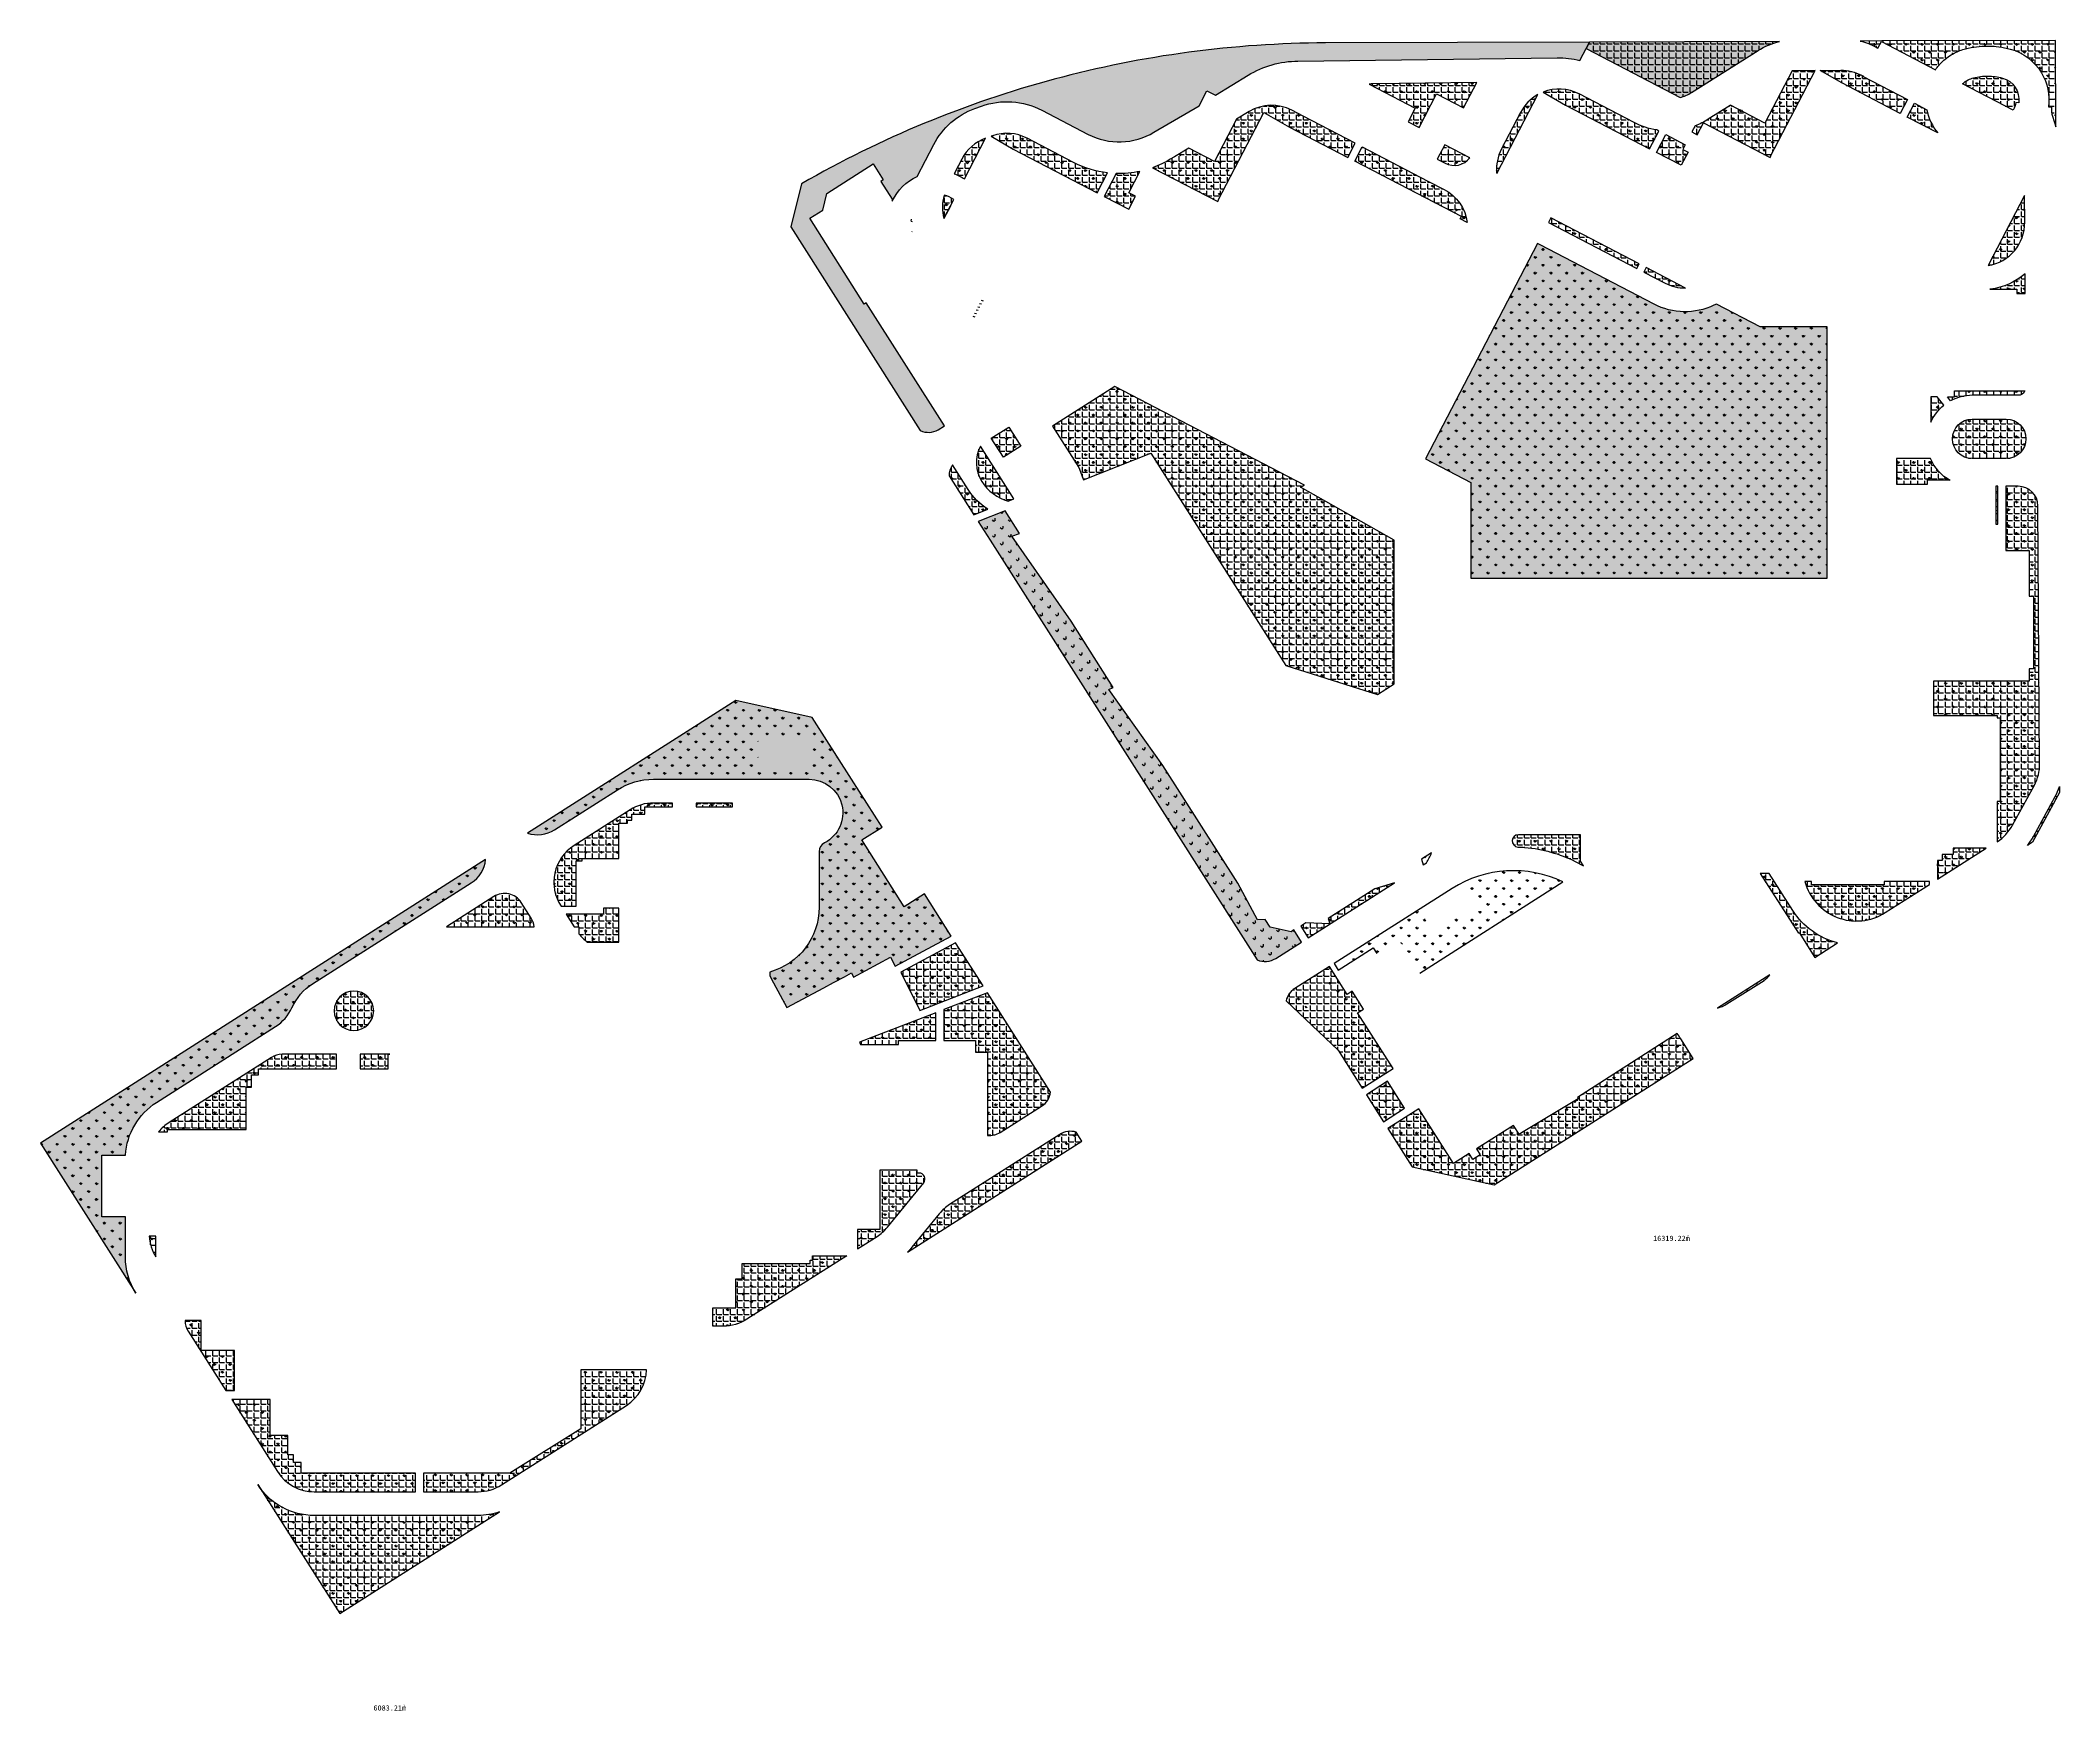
# Model space of a CAD drawing. Extents: x 1977 to 1034874806, y 3985 to 587211952.
# Drawn here: x 516731156 to 517241934, y 292183606 to 292606045 of the extents above; entities that cross this region are included whole.
import ezdxf

# ---------------------------------------------------------------- set-up
doc = ezdxf.new("R2010")
doc.units = 0
doc.header["$LTSCALE"] = 10
doc.header["$MEASUREMENT"] = 0
for name, color, linetype in [('M-绿化 填充 实土104', 126, 'Continuous'), ('M-绿化 填充 实土109', 126, 'Continuous'), ('PUB_TEXT', 7, 'Continuous'), ('SPACE_HATCH', 8, 'Continuous')]:
    doc.layers.add(name, color=color, linetype=linetype)
doc.styles.add('_TCH_SPACE', font='simhei.ttf', dxfattribs={"height": 5})
pattern_1 = [(90, (516948823.7, 292360715), (-1995.591, 1995.591), [529.16, -3462.02]), (45, (516948823.7, 292360715), (-1995.592, 1995.592), [529.16, -2293.032]), (135, (516948823.7, 292360715), (-1995.592, -1995.592), [529.16, -2293.032])]
pattern_2 = [(90, (517216336.2, 292280722.4), (-1995.591, 1995.591), [529.161, -3462.02]), (45, (517216336.2, 292280722.4), (-1995.592, 1995.592), [529.161, -2293.032]), (135, (517216336.2, 292280722.4), (-1995.592, -1995.592), [529.161, -2293.032])]
pattern_3 = [(90, (517177151.9, 292383314.6), (-1995.591, 1995.591), [529.161, -3462.02]), (45, (517177152, 292383314.6), (-1995.592, 1995.592), [529.161, -2293.032]), (135, (517177152, 292383314.6), (-1995.592, -1995.592), [529.161, -2293.032])]
pattern_4 = [(0, (0, 0), (0, 1746.25), [1270, -476.25]), (90, (0, 0), (-1746.25, 1e-13), [1270, -476.25])]

msp = doc.modelspace()

# ---------------------------------------------------------------- hatches: boundary and pattern name
at = {"layer": 'M-绿化 填充 实土104'}
h = msp.add_hatch(dxfattribs=at)
h.set_pattern_fill('GRASS', color=256, scale=1000)
h.set_pattern_definition([(90, (517209568, 292263336.2), (-1995.591, 1995.591), [529.161, -3462.02]), (45, (517209568, 292263336.2), (-1995.592, 1995.592), [529.161, -2293.032]), (135, (517209568, 292263336.2), (-1995.592, -1995.592), [529.161, -2293.032])])
h.paths.add_polyline_path([(517026228.269, 292593308.488), (517028442.528, 292592155.818), (517036639.177, 292597213.578, -0.1337552651), (517049274.671, 292600821.264), (517114826.897, 292601620.244, -0.074902278), (517120562.049, 292600942.693), (517123005.517, 292605636.549), (517056254.159, 292605405.836, 0.0648491817), (516987632.417, 292596226.813, 0.064894186), (516923656.417, 292569778.813), (516920945.417, 292558862.813), (516953741.286, 292507343.065, 0.2395148962), (516958266.577, 292507558.164), (516959860.51, 292508565.638), (516940069.259, 292539680.46), (516939562.994, 292539358.441), (516925769.861, 292561043.447), (516929072.636, 292563144.236), (516930066.19, 292567331.655), (516941794.656, 292574791.754), (516944370.806, 292570741.637), (516943780.163, 292570365.948), (516946647.503, 292565858.033), (516946643.894, 292565362.366, -0.1795361481), (516952939.346, 292571611.431), (516957148.506, 292579719.927, -0.1879278584), (516967526.188, 292588809.167), (516969194.637, 292589407.51, -0.2099432466), (516984443.384, 292588398.252), (516996191.21, 292582282.721, 0.2617477249), (517012840.26, 292582816.394), (517024257.932, 292589523.503)])
h.paths.add_polyline_path([(517145939.436, 292591588.091, 0.071374484), (517148793.712, 292592859.304), (517165658.517, 292603468.088, -0.0784951198), (517171108.346, 292605803.372), (517123005.517, 292605636.549), (517122141.385, 292603976.571)])
h = msp.add_hatch(dxfattribs=at)
h.set_pattern_fill('GRASS', color=256, scale=1000)
h.set_pattern_definition(pattern_3)
h.paths.add_polyline_path([(517196926.024, 292605892.733), (517191512.041, 292605873.994, -0.0566780583), (517195520.266, 292604334.408), (517195988.048, 292604090.896)])
h = msp.add_hatch(dxfattribs=at)
h.set_pattern_fill('GRASS', color=256, scale=1000)
h.set_pattern_definition(pattern_3)
h.paths.add_polyline_path([(517237345.724, 292597835.192, -0.1688508888), (517239112.028, 292589281.802), (517239901.673, 292589162.467, 0.1182316493), (517240100.541, 292586838.928), (517240987.465, 292584169.263), (517240911.748, 292606044.977), (517196926.024, 292605892.733), (517196853.826, 292605754.041), (517210524.782, 292598637.392, -0.0513354422), (517212305.705, 292600698.446, -0.0689365474), (517215280.785, 292602813.15, -0.0580585209), (517218165.755, 292603912.679, -0.0633925016), (517223675.821, 292604614.092, -0.0648273944), (517229306.573, 292603881.02, -0.1963663825)])
h = msp.add_hatch(dxfattribs=at)
h.set_pattern_fill('GRASS', color=256, scale=1000)
h.set_pattern_definition(pattern_3)
edge = h.paths.add_edge_path()
edge.add_line((517079902.317, 292584026.213), (517084336.946, 292592540.118))
edge.add_line((517084336.946, 292592540.118), (517091168.126, 292588982.23))
edge.add_line((517091168.126, 292588982.23), (517094517.425, 292595416.173))
edge.add_line((517094517.425, 292595416.173), (517068264.739, 292595052.278))
edge.add_arc((517068325.677, 292590052.649), 5000, 90.69831249, 101.86798105)
edge.add_line((517067297.39, 292594945.769), (517078899.6, 292588908.404))
edge.add_line((517078899.6, 292588908.404), (517077113.782, 292585477.882))
edge.add_line((517077113.782, 292585477.882), (517079902.317, 292584026.213))
h = msp.add_hatch(dxfattribs=at)
h.set_pattern_fill('GRASS', color=256, scale=1000)
h.set_pattern_definition([(90, (516716313, 292338560.3), (-1995.591, 1995.591), [529.161, -3462.02]), (45, (516716313, 292338560.3), (-1995.592, 1995.592), [529.161, -2293.032]), (135, (516716313, 292338560.3), (-1995.592, -1995.592), [529.161, -2293.032])])
edge = h.paths.add_edge_path()
edge.add_line((517180064.715, 292598407.166), (517175596.436, 292598352.704))
edge.add_arc((517173968.586, 292630840.449), 32528.503, 270.52366857, 272.86849707, ccw=False)
edge.add_line((517174265.884, 292598313.305), (517167618.773, 292585544.319))
edge.add_line((517167618.773, 292585544.319), (517158881.716, 292590092.546))
edge.add_line((517158881.716, 292590092.546), (517158616.728, 292589583.509))
edge.add_line((517158616.728, 292589583.509), (517153056.674, 292586085.964))
edge.add_arc((517142939.915, 292602168.598), 18999.998, 290.93857009, 302.17189127, ccw=False)
edge.add_line((517149729.883, 292584423.281), (517148924.146, 292582875.474))
edge.add_line((517148924.146, 292582875.474), (517150254.727, 292582182.809))
edge.add_line((517150254.727, 292582182.809), (517151824.765, 292585198.823))
edge.add_line((517151824.765, 292585198.823), (517168722.271, 292576402.538))
edge.add_line((517168722.271, 292576402.538), (517168906.936, 292576757.276))
edge.add_line((517168906.936, 292576757.276), (517168818.3, 292576803.418))
edge.add_line((517168818.3, 292576803.418), (517180064.715, 292598407.166))
h = msp.add_hatch(dxfattribs=at)
h.set_pattern_fill('GRASS', color=256, scale=1000)
h.set_pattern_definition(pattern_3)
h.paths.add_polyline_path([(517186834.257, 292595271.048), (517181332.728, 292598422.621), (517186600.601, 292598486.828, -0.1236630012), (517191813.899, 292597244.764), (517192294.059, 292596994.809), (517192236.34, 292596883.933), (517203430.672, 292591056.532), (517201618.258, 292587574.917)])
h = msp.add_hatch(dxfattribs=at)
h.set_pattern_fill('GRASS', color=256, scale=1000)
h.set_pattern_definition(pattern_3)
edge = h.paths.add_edge_path()
edge.add_arc((517223676.792, 292582633.964), 14380.12, 74.73437443, 89.4818686)
edge.add_arc((517223675.821, 292582620.762), 14393.33, 89.47847716, 104.25335853)
edge.add_arc((517221473.756, 292590910.534), 5817.324, 103.33486045, 117.63874016)
edge.add_arc((517221396.885, 292591057.277), 5651.665, 117.63848, 134.95771705)
edge.add_line((517217403.504, 292595056.556), (517230197.963, 292588396.179))
edge.add_arc((517225632.272, 292591088.398), 5300.338, 329.47371174, 352.15809454)
edge.add_arc((517226063.469, 292591704.316), 5002.146, 344.47229077, 433.75260776)
h = msp.add_hatch(dxfattribs=at)
h.set_pattern_fill('GRASS', color=256, scale=1000)
h.set_pattern_definition(pattern_3)
edge = h.paths.add_edge_path()
edge.add_arc((517004040.936, 292597361.906), 25000, 289.81326732, 301.17189127, ccw=False)
edge.add_line((517012514.831, 292573841.848), (517028991.233, 292565264.612))
edge.add_line((517028991.233, 292565264.612), (517029175.932, 292565619.416))
edge.add_line((517029175.932, 292565619.416), (517029087.316, 292565665.547))
edge.add_line((517029087.316, 292565665.547), (517040631.205, 292587840.728))
edge.add_line((517040631.205, 292587840.728), (517047100.896, 292584134.539))
edge.add_line((517047100.896, 292584134.539), (517061887.296, 292576437.088))
edge.add_line((517061887.296, 292576437.088), (517063757.435, 292580029.523))
edge.add_line((517063757.435, 292580029.523), (517050562.148, 292586898.555))
edge.add_line((517050562.148, 292586898.555), (517047704.792, 292588386.001))
edge.add_arc((517042625.557, 292578628.882), 11000, 62.5, 121.17189127)
edge.add_line((517036931.877, 292588040.683), (517033761.407, 292586122.703))
edge.add_line((517033761.407, 292586122.703), (517028172.15, 292575385.838))
edge.add_line((517028172.15, 292575385.838), (517021636.816, 292578787.918))
edge.add_line((517021636.816, 292578787.918), (517018058.848, 292576623.422))
edge.add_line((517018058.848, 292576623.422), (517016981.119, 292575971.448))
h = msp.add_hatch(dxfattribs=at)
h.set_pattern_fill('GRASS', color=256, scale=1000)
h.set_pattern_definition(pattern_3)
h.paths.add_polyline_path([(517109932.999, 292592327.463, 0.1460704815), (517105552.088, 292587810.011), (517100749.902, 292578585.099, 0.1460630178), (517099562.178, 292572405.682)])
h = msp.add_hatch(dxfattribs=at)
h.set_pattern_fill('GRASS', color=256, scale=1000)
h.set_pattern_definition(pattern_3)
edge = h.paths.add_edge_path()
edge.add_arc((517115309.207, 292582730.777), 11000, 62.50000013, 111.51494184)
edge.add_line((517111275.025, 292592964.318), (517116968.599, 292589702.732))
edge.add_line((517116968.599, 292589702.732), (517138210.181, 292578645.064))
edge.add_line((517138210.181, 292578645.064), (517140541.817, 292583124.094))
edge.add_line((517140541.817, 292583124.094), (517140023.914, 292583393.698))
edge.add_arc((517142944.234, 292602186.913), 19018.759, 242.92381137, 261.16732111, ccw=False)
edge.add_line((517134287.372, 292585252.571), (517120388.442, 292592487.896))
h = msp.add_hatch(dxfattribs=at)
h.set_pattern_fill('GRASS', color=256, scale=1000)
h.set_pattern_definition(pattern_3)
h.paths.add_polyline_path([(517208369.111, 292588485.744), (517205204.721, 292590133.021), (517203392.276, 292586651.413), (517211094.857, 292582641.662, -0.1230469503)])
h = msp.add_hatch(dxfattribs=at)
h.set_pattern_fill('GRASS', color=256, scale=1000)
h.set_pattern_definition(pattern_3)
h.paths.add_polyline_path([(516970251.747, 292581287.775, 0.1879033889), (516964244.592, 292576025.938), (516962312.767, 292572314.936, -0.0281240331), (516964925.482, 292571053.661)])
h = msp.add_hatch(dxfattribs=at)
h.set_pattern_fill('GRASS', color=256, scale=1000)
h.set_pattern_definition(pattern_3)
edge = h.paths.add_edge_path()
edge.add_arc((516975670.161, 292571545.046), 11000, 62.5, 111.54276723)
edge.add_line((516971631.009, 292581776.627), (516977237.615, 292578564.861))
edge.add_line((516977237.615, 292578564.861), (516998479.213, 292567507.198))
edge.add_line((516998479.213, 292567507.198), (517001097.011, 292572535.844))
edge.add_arc((517004040.936, 292597361.905), 25000, 242.50011131, 263.23732977, ccw=False)
edge.add_line((516992497.264, 292575186.612), (516980749.395, 292581302.165))
h = msp.add_hatch(dxfattribs=at)
h.set_pattern_fill('GRASS', color=256, scale=1000)
h.set_pattern_definition(pattern_3)
h.paths.add_polyline_path([(517092754.113, 292576377.206), (517086787.067, 292579483.453), (517084871.027, 292575802.775), (517086467.647, 292574971.627, 0.3649920459)])
h = msp.add_hatch(dxfattribs=at)
h.set_pattern_fill('GRASS', color=256, scale=1000)
h.set_pattern_definition(pattern_3)
h.paths.add_polyline_path([(517147945.924, 292577747.786), (517146615.402, 292578440.421), (517147238.763, 292579637.885), (517142315.839, 292582200.597), (517139984.203, 292577721.566), (517146237.653, 292574466.226)])
h = msp.add_hatch(dxfattribs=at)
h.set_pattern_fill('GRASS', color=256, scale=1000)
h.set_pattern_definition(pattern_3)
edge = h.paths.add_edge_path()
edge.add_line((517065531.451, 292579106.025), (517063661.293, 292575513.544))
edge.add_line((517063661.293, 292575513.544), (517090608.684, 292561485.629))
edge.add_line((517090608.684, 292561485.629), (517092097.627, 292559977.858))
edge.add_arc((517081190.252, 292558553.372), 11000, 7.44062658, 62.5)
edge.add_line((517086269.487, 292568310.491), (517082100.536, 292570480.71))
edge.add_line((517082100.536, 292570480.71), (517082100.537, 292570480.713))
edge.add_line((517082100.537, 292570480.713), (517065531.451, 292579106.025))
h = msp.add_hatch(dxfattribs=at)
h.set_pattern_fill('GRASS', color=256, scale=1000)
h.set_pattern_definition(pattern_3)
edge = h.paths.add_edge_path()
edge.add_arc((517004040.936, 292597361.906), 25000.001, 268.22705396, 282.14899265, ccw=False)
edge.add_line((517003267.466, 292572373.873), (517000253.229, 292566583.69))
edge.add_line((517000253.229, 292566583.69), (517006506.669, 292563328.356))
edge.add_line((517006506.669, 292563328.356), (517008214.944, 292566609.923))
edge.add_line((517008214.944, 292566609.923), (517006485.264, 292567510.337))
edge.add_line((517006485.264, 292567510.337), (517009302.301, 292572921.815))
h = msp.add_hatch(dxfattribs=at)
h.set_pattern_fill('GRASS', color=256, scale=1000)
h.set_pattern_definition([(90, (516960371.6, 292564209.8), (-1995.6, 1995.6), [529.2, -3462]), (45, (516960371.6, 292564209.8), (-1995.6, 1995.6), [529.2, -2293]), (135, (516960371.6, 292564209.8), (-1995.6, -1995.6), [529.2, -2293])])
edge = h.paths.add_edge_path()
edge.add_line((516959686.85, 292560990.533), (516962199.676, 292565817.526))
edge.add_arc((516958212.87, 292560003.152), 7049.934, 55.56231141, 77.31464802)
edge.add_arc((516970033.364, 292563805.967), 10722.734, 163.33489539, 195.22242115)
h = msp.add_hatch(dxfattribs=at)
h.set_pattern_fill('GRASS', color=256, scale=1000)
h.set_pattern_definition(pattern_3)
h.paths.add_polyline_path([(517233123.079, 292560037.13), (517233084.744, 292566852.332), (517223833.487, 292549109.021, 0.3707938634)])
h = msp.add_hatch(dxfattribs=at)
h.set_pattern_fill('GRASS', color=256, scale=1000)
h.set_pattern_definition([(32.45912345, (1042041944.4, 13591556.5), (612.799656, 2754.858084), [529.16132, -3462.0203]), (347.45912345, (1042041944.4, 13591556.5), (612.800074, 2754.859961), [529.16132, -2293.0323]), (77.45912345, (1042041944.4, 13591556.5), (-2754.859961, 612.800074), [529.16132, -2293.0323])])
h.paths.add_polyline_path([(516951604.391, 292560510.119, -0.0179843324), (516951412.61, 292561862.96, 0.0482445825), (516951181.196, 292560511.234, 0.2434491719), (516953737.676, 292554555.602, -0.0838098844)])
h = msp.add_hatch(dxfattribs=at)
h.set_pattern_fill('GRASS', color=256, scale=1000)
h.set_pattern_definition(pattern_3)
h.paths.add_polyline_path([(517134964.071, 292548370.958), (517135566.136, 292549527.437), (517113215.801, 292561167.34), (517112612.585, 292560008.576)])
h = msp.add_hatch(dxfattribs=at)
h.set_pattern_fill('GRASS', color=256, scale=1000)
h.set_pattern_definition(pattern_3)
h.paths.add_polyline_path([(517159038.833, 292470004.324), (517159038.833, 292470004.324), (517183144.943, 292470004.324), (517183138.833, 292533604.324), (517166149.965, 292533604.324), (517155117.146, 292539349.522), (517154501.873, 292539056.685, -0.2352475486), (517139346.323, 292539327.58), (517110551.692, 292554317.117, 0.0181996445), (517109828.642, 292554660.673), (517081490.703, 292500224.022), (517093038.833, 292494212.443), (517093038.833, 292470004.324), (517129649.969, 292470004.324)])
h = msp.add_hatch(dxfattribs=at)
h.set_pattern_fill('GRASS', color=256, scale=1000)
h.set_pattern_definition(pattern_3)
edge = h.paths.add_edge_path()
edge.add_line((517137340.212, 292548603.772), (517136739.813, 292547450.765))
edge.add_line((517136739.813, 292547450.765), (517142117.952, 292544649.054))
edge.add_arc((517147197.187, 292554406.173), 11000, 242.50000009, 270.63707445)
edge.add_line((517147319.494, 292543406.853), (517137340.212, 292548603.772))
h = msp.add_hatch(dxfattribs=at)
h.set_pattern_fill('GRASS', color=256, scale=1000)
h.set_pattern_definition(pattern_3)
edge = h.paths.add_edge_path()
edge.add_line((517231138.505, 292543103.994), (517231138.505, 292542004.324))
edge.add_line((517231138.505, 292542004.324), (517233224.511, 292542004.324))
edge.add_line((517233224.511, 292542004.324), (517233196.472, 292546989.218))
edge.add_arc((517222194.617, 292560048.553), 17075.92, 277.4807893, 310.11250758, ccw=False)
edge.add_line((517224417.795, 292543117.973), (517224307.42, 292543103.994))
edge.add_line((517224307.42, 292543103.994), (517226266.979, 292543103.994))
edge.add_line((517226266.979, 292543103.994), (517231138.505, 292543103.994))
at = {"layer": 'M-绿化 填充 实土104', "ltscale": 0.02}
h = msp.add_hatch(dxfattribs=at)
h.set_pattern_fill('ANSI31', color=256, scale=550)
h.set_pattern_definition([(347.45912345, (1041953431.6, 13713384.5), (189.5869381, 852.293411), [])])
h.paths.add_polyline_path([(516969752.544, 292540464.835), (516969309.038, 292540695.708), (516966954.138, 292536171.944), (516967397.644, 292535941.071)])
at = {"layer": 'M-绿化 填充 实土104'}
h = msp.add_hatch(dxfattribs=at)
h.set_pattern_fill('GRASS', color=256, scale=1000)
h.set_pattern_definition(pattern_3)
h.paths.add_polyline_path([(516987169.625, 292508485.825), (516993835.312, 292498006.302), (516995041.567, 292494935.235), (517012044.019, 292501613.465), (517046210.19, 292447898.791), (517069351.013, 292440584.363), (517073638.833, 292443278.368), (517073638.833, 292479644.141), (517049933.299, 292493069.266), (517050925.278, 292493587.242), (517002983.191, 292518544.328)])
h = msp.add_hatch(dxfattribs=at)
h.set_pattern_fill('GRASS', color=256, scale=1000)
h.set_pattern_definition(pattern_3)
h.paths.add_polyline_path([(517209338.505, 292509461.004, -0.1203135706), (517212681.256, 292513772.384), (517210980.24, 292515904.324), (517209338.505, 292515904.324)])
h = msp.add_hatch(dxfattribs=at)
h.set_pattern_fill('GRASS', color=256, scale=1000)
h.set_pattern_definition(pattern_3)
edge = h.paths.add_edge_path()
edge.add_line((517214355.991, 292514880.153), (517213538.833, 292515904.324))
edge.add_line((517213538.833, 292515904.324), (517215338.833, 292515904.324))
edge.add_line((517215338.833, 292515904.324), (517215338.833, 292517404.324))
edge.add_line((517215338.833, 292517404.324), (517233160.282, 292517404.324))
edge.add_arc((517231357.975, 292518271.324), 2000, 270, 334.31011513, ccw=False)
edge.add_line((517231357.975, 292516271.324), (517219838.833, 292516271.324))
edge.add_arc((517219838.833, 292504771.324), 11500, 90, 118.47458779)
h = msp.add_hatch(dxfattribs=at)
h.set_pattern_fill('GRASS', color=256, scale=1000)
h.set_pattern_definition(pattern_3)
h.paths.add_polyline_path([(516974766.193, 292500596.284), (516971690.723, 292505427.606), (516976119.534, 292508246.849), (516979194.284, 292503412.851)])
h = msp.add_hatch(dxfattribs=at)
h.set_pattern_fill('GRASS', color=256, scale=1000)
h.set_pattern_definition([(90, (517177151.9, 292383814.6), (-1995.59, 1995.59), [529.16, -3462.02]), (45, (517177152, 292383814.6), (-1995.59, 1995.59), [529.16, -2293.03]), (135, (517177152, 292383814.6), (-1995.59, -1995.59), [529.16, -2293.03])])
h.paths.add_polyline_path([(517219838.833, 292500271.324, -1), (517219838.833, 292510271.324), (517228427.513, 292510271.324, -1), (517228427.513, 292500271.324)])
h = msp.add_hatch(dxfattribs=at)
h.set_pattern_fill('GRASS', color=256, scale=1000)
h.set_pattern_definition(pattern_3)
edge = h.paths.add_edge_path()
edge.add_arc((516976913.971, 292499269.205), 9000, 152.56451102, 211.97225089)
edge.add_arc((516979356.855, 292501018.34), 12000, 212.88076714, 253.62895896)
edge.add_line((516975974.576, 292489504.861), (516977437.42, 292490080.932))
edge.add_line((516977437.42, 292490080.932), (516968926.199, 292503415.952))
h = msp.add_hatch(dxfattribs=at)
h.set_pattern_fill('GRASS', color=256, scale=1000)
h.set_pattern_definition(pattern_3)
edge = h.paths.add_edge_path()
edge.add_arc((516979356.855, 292501018.34), 16000, 212.45912345, 237.80002591, ccw=False)
edge.add_line((516965856.462, 292492431.175), (516961875.807, 292498689.401))
edge.add_arc((516966018.506, 292495889.75), 5000, 145.94903411, 179.75592551)
edge.add_line((516961018.551, 292495911.049), (516967276.458, 292486079.52))
edge.add_line((516967276.458, 292486079.52), (516970830.84, 292487479.245))
h = msp.add_hatch(dxfattribs=at)
h.set_pattern_fill('GRASS', color=256, scale=1000)
h.set_pattern_definition(pattern_3)
edge = h.paths.add_edge_path()
edge.add_line((517208538.834, 292493804.324), (517208538.834, 292494904.324))
edge.add_line((517208538.834, 292494904.324), (517213931.862, 292494904.324))
edge.add_arc((517219838.833, 292504771.324), 11500, 202.85893562, 239.0927612, ccw=False)
edge.add_line((517209241.997, 292500303.992), (517200638.505, 292500303.992))
edge.add_line((517200638.505, 292500303.992), (517200638.834, 292493804.324))
edge.add_line((517200638.834, 292493804.324), (517208538.834, 292493804.324))
h = msp.add_hatch(dxfattribs=at)
h.set_pattern_fill('GRASS', color=256, scale=1000)
h.set_pattern_definition(pattern_3)
edge = h.paths.add_edge_path()
edge.add_arc((517231464.259, 292488271.324), 5000, 0.37163185, 90)
edge.add_line((517231464.259, 292493271.324), (517228338.833, 292493271.324))
edge.add_line((517228338.833, 292493271.324), (517228338.833, 292477004.324))
edge.add_line((517228338.833, 292477004.324), (517234238.833, 292477004.324))
edge.add_line((517234238.833, 292477004.324), (517234238.833, 292465504.324))
edge.add_line((517234238.833, 292465504.324), (517235338.834, 292465504.324))
edge.add_line((517235338.834, 292465504.324), (517235338.834, 292447104.324))
edge.add_line((517235338.834, 292447104.324), (517234238.833, 292447104.324))
edge.add_line((517234238.833, 292447104.324), (517234238.833, 292444004.324))
edge.add_line((517234238.833, 292444004.324), (517210038.834, 292444004.324))
edge.add_line((517210038.834, 292444004.324), (517210038.833, 292435303.994))
edge.add_line((517210038.833, 292435303.994), (517226138.505, 292435303.994))
edge.add_line((517226138.505, 292435303.994), (517226138.505, 292434703.994))
edge.add_line((517226138.505, 292434703.994), (517226938.505, 292434703.994))
edge.add_line((517226938.505, 292434703.994), (517226938.505, 292413503.994))
edge.add_line((517226938.505, 292413503.994), (517226138.505, 292413503.994))
edge.add_line((517226138.505, 292413503.994), (517226138.505, 292403298.481))
edge.add_arc((517218081.652, 292414555.65), 13843.292, 305.59162294, 329.76689144)
edge.add_line((517230042.035, 292407585.285), (517235545.726, 292417680.038))
edge.add_arc((517225887.854, 292422945.54), 11000, 331.40064185, 360.37163185)
edge.add_line((517236887.623, 292423016.888), (517236464.153, 292488303.755))
h = msp.add_hatch(dxfattribs=at)
h.set_pattern_fill('GRASS', color=256, scale=600)
h.set_pattern_definition([(90, (516970760.2, 292581579.5), (-1197.3546, 1197.3546), [317.497, -2077.212]), (45, (516970760.2, 292581579.5), (-1197.355, 1197.355), [317.497, -1375.819]), (135, (516970760.2, 292581579.5), (-1197.355, -1197.355), [317.497, -1375.819])])
h.paths.add_polyline_path([(517226338.833, 292493271.324), (517225838.833, 292493271.324), (517225838.833, 292482954.324), (517226338.833, 292482954.324)])
h = msp.add_hatch(dxfattribs=at)
h.set_pattern_fill('GRASS', color=256, scale=1000)
h.set_pattern_definition([(90, (1034018345.3, 585940234.4), (-1995.5909495, 1995.5909505), [529.16132, -3462.0203]), (45, (1034018345.3, 585940234.4), (-1995.59231, 1995.59231), [529.16132, -2293.0323]), (135, (1034018345.3, 585940234.4), (-1995.59231, -1995.59231), [529.16132, -2293.0323])])
h.paths.add_polyline_path([(517038947.511, 292373490.739, 0.2509180182), (517043655.551, 292373841.915), (517050186.657, 292377992.648), (517048240.775, 292381054.46), (517047555.076, 292380618.309), (517042203.453, 292381717.75), (517040950.273, 292383687.949), (517039036.241, 292383640.994), (517034043.948, 292392869.805), (517015116.034, 292422627.506), (517001423.892, 292441886.376), (517002554.675, 292442375.967), (516991880.957, 292459156.756), (516976876.712, 292480617.608), (516978832.369, 292481347.208), (516975205.219, 292487049.668), (516968370.932, 292484361.034), (516971379.31, 292479634.26)])
h = msp.add_hatch(dxfattribs=at)
h.set_pattern_fill('GRASS', color=256, scale=1000)
h.set_pattern_definition([(90, (517233822.2, 292402438.3), (-1995.6, 1995.6), [529.16, -3462.02]), (45, (517233822.2, 292402438.3), (-1995.6, 1995.6), [529.16, -2293.03]), (135, (517233822.2, 292402438.3), (-1995.6, -1995.6), [529.16, -2293.03])])
h.paths.add_polyline_path([(517241926.038, 292417308.461), (517241934.417, 292415818.813), (517235073.417, 292403234.813), (517233822.172, 292402438.299, 0.0400377796), (517235309.965, 292404713.193), (517240813.656, 292414807.946, 0.0403121787)])
h = msp.add_hatch(dxfattribs=at)
h.set_pattern_fill('GRASS', color=256, scale=1000)
h.set_pattern_definition(pattern_3)
edge = h.paths.add_edge_path()
edge.add_line((517080965.412, 292397553.562), (517081771.17, 292398065.648))
edge.add_arc((517071823.45, 292404777.045), 12000, 325.99376351, 339.38543039)
edge.add_line((517083055.09, 292400552.089), (517080540.596, 292398954.211))
edge.add_line((517080540.596, 292398954.211), (517080965.412, 292397553.562))
h = msp.add_hatch(dxfattribs=at)
h.set_pattern_fill('GRASS', color=256, scale=1000)
h.set_pattern_definition(pattern_3)
h.paths.add_polyline_path([(517105015.98, 292405149.452, 0.9624856787), (517104896.743, 292402025.79, -0.011845273), (517106552.347, 292401934.74), (517109237.663, 292401618.393, -0.0939384463), (517121513.633, 292397231.272), (517120738.836, 292398448.436), (517120738.836, 292405150.602)])
h = msp.add_hatch(dxfattribs=at)
h.set_pattern_fill('GRASS', color=256, scale=1000)
h.set_pattern_definition(pattern_3)
h.paths.add_polyline_path([(517223357.824, 292401703.994), (517215038.505, 292401703.994), (517215038.505, 292400103.994), (517212238.833, 292400103.994), (517212238.833, 292398603.994), (517211038.833, 292398603.994), (517211038.833, 292393861.619)])
h = msp.add_hatch(dxfattribs=at)
h.set_pattern_fill('GRASS', color=256, scale=1000)
h.set_pattern_definition(pattern_3)
edge = h.paths.add_edge_path()
edge.add_arc((517103803.159, 292367042.881), 28999.998, 64.45647618, 114.54967224)
edge.add_line((517091754.183, 292393421.32), (517093804.431, 292390195.291))
edge.add_line((517093804.431, 292390195.291), (517095308.016, 292387829.426))
edge.add_line((517095308.016, 292387829.426), (517083576.71, 292380373.794))
edge.add_line((517083576.71, 292380373.794), (517079875.531, 292386192.849))
edge.add_line((517079875.531, 292386192.849), (517058398.577, 292372547.82))
edge.add_line((517058398.577, 292372547.82), (517059454.14, 292370886.91))
edge.add_line((517059454.14, 292370886.91), (517068310.871, 292376524.753))
edge.add_line((517068310.871, 292376524.753), (517069223.74, 292375090.662))
edge.add_line((517069223.74, 292375090.662), (517074791.783, 292378634.991))
edge.add_line((517074791.783, 292378634.991), (517080161.701, 292370199.154))
edge.add_line((517080161.701, 292370199.154), (517116307.86, 292393208.361))
h = msp.add_hatch(dxfattribs=at)
h.set_pattern_fill('GRASS', color=256, scale=1000)
h.set_pattern_definition([(90, (517141390, 292412152.4), (-1995.59, 1995.59), [529.16, -3462.02]), (45, (517141390, 292412152.4), (-1995.59, 1995.59), [529.16, -2293.03]), (135, (517141390, 292412152.4), (-1995.59, -1995.59), [529.16, -2293.03])])
edge = h.paths.add_edge_path()
edge.add_arc((517190468.475, 292396176.014), 19000, 212.47626929, 255.65099686, ccw=False)
edge.add_line((517174439.811, 292385973.959), (517168470.957, 292395354.324))
edge.add_line((517168470.957, 292395354.324), (517166213.156, 292395354.324))
edge.add_line((517166213.156, 292395354.324), (517175869.479, 292380275.427))
edge.add_line((517175869.479, 292380275.427), (517176037.224, 292380382.271))
edge.add_line((517176037.224, 292380382.271), (517180024.356, 292374117.535))
edge.add_line((517180024.356, 292374117.535), (517185759.749, 292377768.736))
h = msp.add_hatch(dxfattribs=at)
h.set_pattern_fill('GRASS', color=256, scale=1000)
h.set_pattern_definition(pattern_3)
h.paths.add_polyline_path([(517049980.85, 292382045.207), (517051874.615, 292379065.401), (517073721.264, 292392949.667), (517068690.433, 292391423.819), (517056878.329, 292383917.613), (517057360.246, 292382590.098), (517051219.692, 292382833.814)])
h = msp.add_hatch(dxfattribs=at)
h.set_pattern_fill('GRASS', color=256, scale=1000)
h.set_pattern_definition([(90, (516970760.9, 292581583.8), (-1995.591, 1995.591), [529.16, -3462.02]), (45, (516970761, 292581583.8), (-1995.592, 1995.592), [529.16, -2293.032]), (135, (516970761, 292581583.8), (-1995.592, -1995.592), [529.16, -2293.032])])
h.paths.add_polyline_path([(517117001.693, 292392866.512), (517117613.274, 292391905.752), (517118149.385, 292392247.019, 0.0112446307)])
h = msp.add_hatch(dxfattribs=at)
h.set_pattern_fill('GRASS', color=256, scale=1000)
h.set_pattern_definition(pattern_3)
edge = h.paths.add_edge_path()
edge.add_line((517179138.505, 292392503.994), (517179138.505, 292393303.994))
edge.add_line((517179138.505, 292393303.994), (517177503.279, 292393303.994))
edge.add_arc((517190538.833, 292396814.596), 13500, 195.07270979, 219.68542748)
edge.add_line((517180149.746, 292388193.873), (517180149.746, 292392503.994))
edge.add_line((517180149.746, 292392503.994), (517179138.505, 292392503.994))
h = msp.add_hatch(dxfattribs=at)
h.set_pattern_fill('GRASS', color=256, scale=1000)
h.set_pattern_definition(pattern_3)
h.paths.add_polyline_path([(517209038.833, 292392588.401), (517209038.833, 292393303.994), (517197538.505, 292393303.994), (517197538.505, 292392503.994), (517179138.505, 292392503.994), (517179138.505, 292393303.994), (517177503.279, 292393303.994, 0.5062786068), (517197788.638, 292385426.43)])
h = msp.add_hatch(dxfattribs=at)
h.set_pattern_fill('GRASS', color=256, scale=1000)
h.set_pattern_definition(pattern_3)
h.paths.add_polyline_path([(517074876.139, 292378688.689), (517073479.884, 292380882.129), (517080433.236, 292385316.016), (517079873.566, 292386195.884), (517058398.637, 292372547.859), (517059453.844, 292370887.242), (517068311.202, 292376524.963), (517069224.083, 292375090.88)])
h = msp.add_hatch(dxfattribs=at)
h.set_pattern_fill('GRASS', color=256, scale=1000)
h.set_pattern_definition(pattern_3)
edge = h.paths.add_edge_path()
edge.add_line((517055704.407, 292355011.198), (517048526.416, 292366273.736))
edge.add_line((517048526.416, 292366273.736), (517048464.177, 292366234.181))
edge.add_arc((517051146.059, 292362014.287), 5000, 122.43730404, 167.15812613)
edge.add_line((517046271.123, 292363125.592), (517059398.417, 292350675.813))
edge.add_line((517059398.417, 292350675.813), (517065509.666, 292341075.453))
edge.add_line((517065509.666, 292341075.453), (517073312.256, 292346042.604))
edge.add_line((517073312.256, 292346042.604), (517064354.133, 292360115.211))
edge.add_line((517064354.133, 292360115.211), (517065830.46, 292361054.981))
edge.add_line((517065830.46, 292361054.981), (517062974.608, 292365541.362))
edge.add_line((517062974.608, 292365541.362), (517061709.229, 292364735.872))
edge.add_line((517061709.229, 292364735.872), (517057215.196, 292371795.743))
edge.add_line((517057215.196, 292371795.743), (517054955.217, 292370359.451))
edge.add_line((517054955.217, 292370359.451), (517055113.423, 292370459.553))
edge.add_line((517055113.423, 292370459.553), (517062285.838, 292359205.763))
edge.add_line((517062285.838, 292359205.763), (517055704.407, 292355011.198))
h = msp.add_hatch(dxfattribs=at)
h.set_pattern_fill('GRASS', color=256, scale=1000)
h.set_pattern_definition(pattern_3)
edge = h.paths.add_edge_path()
edge.add_line((517167141.033, 292368288.605), (517168606.616, 292369718.406))
edge.add_line((517168606.616, 292369718.406), (517155398.553, 292361310.679))
edge.add_arc((517153482.141, 292369077.749), 8000, 283.8600733, 302.47708646)
edge.add_line((517157777.839, 292362328.898), (517167141.033, 292368288.605))
h = msp.add_hatch(dxfattribs=at)
h.set_pattern_fill('GRASS', color=256, scale=1000)
h.set_pattern_definition(pattern_3)
edge = h.paths.add_edge_path()
edge.add_line((517119940.236, 292338715.175), (517120154.433, 292338378.684))
edge.add_line((517120154.433, 292338378.684), (517106208.005, 292329997.936))
edge.add_line((517106208.005, 292329997.936), (517105588.561, 292329603.623))
edge.add_line((517105588.561, 292329603.623), (517105208.763, 292329361.859))
edge.add_line((517105208.763, 292329361.859), (517103768.665, 292331624.171))
edge.add_line((517103768.665, 292331624.171), (517094404.817, 292325663.519))
edge.add_line((517094404.817, 292325663.519), (517095361.428, 292324160.736))
edge.add_line((517095361.428, 292324160.736), (517093505.538, 292322979.35))
edge.add_line((517093505.538, 292322979.35), (517092539.046, 292324497.654))
edge.add_line((517092539.046, 292324497.654), (517088626.239, 292321985.106))
edge.add_line((517088626.239, 292321985.106), (517079809.781, 292335835.241))
edge.add_line((517079809.781, 292335835.241), (517072007.169, 292330868.076))
edge.add_line((517072007.169, 292330868.076), (517078193.417, 292321149.813))
edge.add_line((517078193.417, 292321149.813), (517098901.417, 292316550.813))
edge.add_line((517098901.417, 292316550.813), (517149219.605, 292348582.228))
edge.add_line((517149219.605, 292348582.228), (517146106.485, 292353475.262))
edge.add_arc((517116340.218, 292335043.641), 35010.788, 31.76627622, 34.41793974)
edge.add_line((517145221.897, 292354832.626), (517119940.236, 292338715.175))
h = msp.add_hatch(dxfattribs=at)
h.set_pattern_fill('GRASS', color=256, scale=1000)
h.set_pattern_definition(pattern_3)
h.paths.add_polyline_path([(517071897.134, 292342770.903), (517066583.568, 292339388.226), (517070933.323, 292332555.338), (517076247.303, 292335938.278)])
at = {"layer": 'M-绿化 填充 实土109'}
h = msp.add_hatch(dxfattribs=at)
h.set_pattern_fill('GRASS', color=256, scale=1000)
h.set_pattern_definition(pattern_2)
h.paths.add_polyline_path([(516938968.546, 292403851.791), (516944053.902, 292407036.114), (516936335.993, 292419160.217), (516926370.768, 292434814.641), (516907042.768, 292439106.641), (516854350.778, 292405564.617, 0.2277627445), (516861230.746, 292406387.147), (516877119.06, 292416501.136, -0.1426750791), (516886248.028, 292419160.217), (516914377.513, 292419160.217), (516925628.248, 292419160.217, -0.786697984), (516929517.771, 292403102.333, 0.2809377671), (516928161.749, 292400879.426), (516928161.749, 292386810.222, -0.3377544561), (516915661.749, 292370416.621), (516915661.749, 292369475.695), (516916627.257, 292367682.758), (516920007.047, 292361406.525), (516929347.234, 292366436.273), (516931791.476, 292367752.512), (516934545.774, 292369235.718), (516936306.977, 292370184.137), (516936875.947, 292369127.69), (516946194.459, 292374146.349), (516947420.76, 292371869.386), (516961584.346, 292379497.449), (516954794.21, 292390164.109), (516949632.086, 292386931.717)])
h.paths.add_polyline_path([(516926093.039, 292422160.217), (516912718.356, 292422160.217), (516912718.356, 292429972.678), (516926093.039, 292429972.678)], flags=16)
h = msp.add_hatch(dxfattribs=at)
h.set_pattern_fill('GRASS', color=256, scale=1000)
h.set_pattern_definition(pattern_2)
h.paths.add_polyline_path([(516877461.749, 292408060.217), (516879661.749, 292408060.217), (516879661.749, 292408860.217), (516880761.749, 292408860.217), (516880761.749, 292410360.217), (516884061.749, 292410360.217), (516884061.749, 292412160.217), (516891061.749, 292412160.217), (516891061.749, 292413160.217), (516886248.028, 292413160.217, 0.1426750811), (516880341.049, 292411439.635), (516866141.861, 292402400.889, 0.4191178606), (516862869.449, 292387060.217), (516866661.749, 292387060.217), (516866661.749, 292398560.217), (516868161.749, 292398560.217), (516868161.749, 292399160.217), (516877461.749, 292399160.217)])
h = msp.add_hatch(dxfattribs=at)
h.set_pattern_fill('GRASS', color=256, scale=1000)
h.set_pattern_definition(pattern_2)
h.paths.add_polyline_path([(516897061.749, 292412160.217), (516906261.749, 292412160.217), (516906261.749, 292413160.217), (516897061.749, 292413160.217)])
h = msp.add_hatch(dxfattribs=at)
h.set_pattern_fill('GRASS', color=256, scale=1000)
h.set_pattern_definition(pattern_2)
h.paths.add_polyline_path([(516731155.768, 292327142.641), (516755320.861, 292289181.383, -0.1426759371), (516752661.749, 292298310.399), (516752661.749, 292308510.217), (516746661.749, 292308510.217), (516746661.749, 292324110.217), (516752691.778, 292324110.217, -0.2406068971), (516760532.782, 292337441.135), (516790658.852, 292356618.421, 0.1461276573), (516794780.005, 292361377.157, -0.1461276517), (516800025.108, 292367433.729), (516840138.932, 292392968.898, 0.2274362349), (516843791.712, 292398846.286)])
h = msp.add_hatch(dxfattribs=at)
h.set_pattern_fill('GRASS', color=256, scale=1000)
h.set_pattern_definition(pattern_1)
h.paths.add_polyline_path([(516856060.355, 292381860.091, 0.1172091421), (516855303.335, 292384045.082), (516852794.888, 292387985.662, 0.4142135688), (516845891.981, 292389518.589), (516833861.059, 292381860.091)])
h = msp.add_hatch(dxfattribs=at)
h.set_pattern_fill('GRASS', color=256, scale=1000)
h.set_pattern_definition(pattern_2)
h.paths.add_polyline_path([(516873561.749, 292385060.217), (516864140.763, 292385060.217), (516866177.781, 292381860.217), (516867369.767, 292381860.217), (516867369.767, 292380074.572, 0.0690855103), (516869533.579, 292377960.217), (516877461.749, 292377960.217), (516877461.749, 292386560.217), (516873561.749, 292386560.217)])
h = msp.add_hatch(dxfattribs=at)
h.set_pattern_fill('GRASS', color=256, scale=1000)
h.set_pattern_definition(pattern_1)
h.paths.add_polyline_path([(516969602.027, 292366902.432), (516962661.208, 292377805.801), (516948823.665, 292370353.334), (516953628.025, 292360715.022)])
h = msp.add_hatch(dxfattribs=at)
h.set_pattern_fill('GRASS', color=256, scale=1000)
h.set_pattern_definition([(90, (517217418.6, 292278722.4), (-1995.591, 1995.591), [529.161, -3462.02]), (45, (517217418.6, 292278722.4), (-1995.592, 1995.592), [529.161, -2293.032]), (135, (517217418.6, 292278722.4), (-1995.592, -1995.592), [529.161, -2293.032])])
h.paths.add_polyline_path([(516805469.775, 292360610.217, 1), (516815469.775, 292360610.217, 1)])
h = msp.add_hatch(dxfattribs=at)
h.set_pattern_fill('GRASS', color=256, scale=1000)
h.set_pattern_definition(pattern_2)
edge = h.paths.add_edge_path()
edge.add_line((516970697.289, 292365181.881), (516959661.749, 292360907.347))
edge.add_line((516959661.749, 292360907.347), (516959661.749, 292353060.717))
edge.add_line((516959661.749, 292353060.717), (516967680.725, 292353060.717))
edge.add_line((516967680.725, 292353060.717), (516967680.725, 292350160.217))
edge.add_line((516967680.725, 292350160.217), (516970761.749, 292350160.217))
edge.add_line((516970761.749, 292350160.217), (516970761.749, 292329086.935))
edge.add_arc((516971277.955, 292334060.217), 5000, 264.07414978, 302.47954667)
edge.add_line((516973962.948, 292329842.301), (516984436.654, 292336509.533))
edge.add_arc((516981751.662, 292340727.449), 5000, 302.47954667, 352.06487674)
edge.add_line((516986703.787, 292340037.19), (516970697.289, 292365181.881))
h = msp.add_hatch(dxfattribs=at)
h.set_pattern_fill('GRASS', color=256, scale=1000)
h.set_pattern_definition([(90, (516938182.8, 292351560.2), (-1995.6, 1995.6), [529.16, -3462.02]), (45, (516938182.8, 292351560.2), (-1995.6, 1995.6), [529.16, -2293.03]), (135, (516938182.8, 292351560.2), (-1995.6, -1995.6), [529.16, -2293.03])])
h.paths.add_polyline_path([(516957659.822, 292353060.717), (516957661.749, 292360132.662), (516952182.798, 292358010.431), (516952182.632, 292358010.367), (516952182.648, 292358010.335), (516938353.323, 292352653.65), (516938580.735, 292352110.217), (516948206.33, 292352110.217), (516948206.33, 292353060.717)])
h = msp.add_hatch(dxfattribs=at)
h.set_pattern_fill('GRASS', color=256, scale=1000)
h.set_pattern_definition(pattern_2)
h.paths.add_polyline_path([(516763754.77, 292332379.634, 0.0828225502), (516761062.889, 292329960.217), (516763269.775, 292329960.217), (516763269.775, 292330560.217), (516783169.775, 292330560.217), (516783169.775, 292341310.217), (516784569.775, 292341310.217), (516784569.775, 292344410.217), (516786369.775, 292344410.217), (516786369.775, 292345910.217), (516806069.775, 292345910.217), (516806069.775, 292349610.217), (516792279.114, 292349610.217, 0.1426750811), (516789594.123, 292348828.134)])
h = msp.add_hatch(dxfattribs=at)
h.set_pattern_fill('GRASS', color=256, scale=1000)
h.set_pattern_definition(pattern_2)
h.paths.add_polyline_path([(516812069.775, 292349610.217), (516812069.775, 292345910.217), (516819161.749, 292345910.217), (516819161.749, 292349610.217)])
h = msp.add_hatch(dxfattribs=at)
h.set_pattern_fill('GRASS', color=256, scale=1000)
h.set_pattern_definition(pattern_1)
h.paths.add_polyline_path([(516994602.768, 292327628.641), (516993154.491, 292329903.745, 0.2194921192), (516989004.378, 292329341.136), (516961140.729, 292311604.014, 0.0800669919), (516958524.477, 292309278.336), (516951619.005, 292300814.26, -0.0224198006), (516950484.351, 292299544.246)])
h = msp.add_hatch(dxfattribs=at)
h.set_pattern_fill('GRASS', color=256, scale=1000)
h.set_pattern_definition(pattern_1)
h.paths.add_polyline_path([(516943461.749, 292305260.217), (516937861.749, 292305260.217), (516937861.749, 292300399.742), (516942804.038, 292303545.847, 0.0800669948), (516945420.29, 292305871.525), (516954590.889, 292317111.98, 0.6322318502), (516953428.63, 292319560.217), (516952961.749, 292319560.217), (516952961.749, 292320260.217), (516943461.749, 292320260.217)])
h = msp.add_hatch(dxfattribs=at)
h.set_pattern_fill('GRASS', color=256, scale=1000)
h.set_pattern_definition(pattern_2)
h.paths.add_polyline_path([(516760369.017, 292303610.217), (516758661.733, 292303610.315, 0.1347698498), (516760368.617, 292298011.569)])
h = msp.add_hatch(dxfattribs=at)
h.set_pattern_fill('GRASS', color=256, scale=1000)
h.set_pattern_definition(pattern_2)
h.paths.add_polyline_path([(516908711.745, 292296660.217), (516908711.752, 292292810.217), (516907061.749, 292292810.217), (516907061.749, 292292060.217), (516907061.749, 292289033.234), (516907061.749, 292285460.217), (516901261.749, 292285460.217), (516901261.749, 292280850.364), (516903947.108, 292280850.364, 0.142675211), (516909854.091, 292282570.949), (516935129.09, 292298660.217), (516926461.816, 292298660.217), (516926461.816, 292297560.111), (516925861.756, 292297560.111), (516925861.757, 292296660.217)])
h = msp.add_hatch(dxfattribs=at)
h.set_pattern_fill('GRASS', color=256, scale=1000)
h.set_pattern_definition(pattern_1)
h.paths.add_polyline_path([(516778106.713, 292264560.183), (516780261.749, 292264560.183), (516780261.749, 292273560.217), (516780261.749, 292274660.217), (516778761.749, 292274660.217), (516771861.749, 292274660.217), (516771861.749, 292282260.217), (516767766.389, 292282260.217, 0.1426768674), (516768548.491, 292279575.197)])
h = msp.add_hatch(dxfattribs=at)
h.set_pattern_fill('GRASS', color=256, scale=1000)
h.set_pattern_definition(pattern_1)
h.paths.add_polyline_path([(516867861.749, 292254860.217), (516849938.002, 292243660.217), (516828061.749, 292243660.217), (516828061.749, 292238960.217), (516841865.325, 292238960.217, 0.142675211), (516847772.309, 292240680.802), (516879404.912, 292260817.121, 0.2482548819), (516884492.786, 292269760.217), (516867861.749, 292269760.217)])
h = msp.add_hatch(dxfattribs=at)
h.set_pattern_fill('GRASS', color=256, scale=1000)
h.set_pattern_definition(pattern_2)
h.paths.add_polyline_path([(516826061.749, 292238960.217), (516826061.749, 292243660.217), (516797111.747, 292243660.217), (516797111.747, 292246360.217), (516795161.749, 292246360.217), (516795161.749, 292248310.217), (516793761.749, 292248310.217), (516793761.749, 292253160.216), (516789261.748, 292253160.216), (516789261.748, 292262260.184), (516783127.115, 292262260.184), (516779570.842, 292262260.184), (516791161.018, 292244053.173, 0.2563846891), (516800440.395, 292238960.217)])
h = msp.add_hatch(dxfattribs=at)
h.set_pattern_fill('GRASS', color=256, scale=1000)
h.set_pattern_definition(pattern_1)
h.paths.add_polyline_path([(516847273.288, 292233843.333, -0.0811124327), (516841865.325, 292232960.217), (516800440.395, 292232960.217, -0.2557707538), (516786120.617, 292240798.123), (516806905.768, 292208146.641)])
at = {"layer": 'SPACE_HATCH'}
h = msp.add_hatch(dxfattribs=at)
h.set_pattern_fill('ANGLE', color=256, scale=500, style=0)
h.set_pattern_definition(pattern_4)
h.paths.add_polyline_path([(517049274.671, 292600821.264), (517114826.897, 292601620.244, -0.074902278), (517120562.049, 292600942.693), (517123005.517, 292605636.549), (517056252.839, 292605405.832, 0.0648479448), (516987632.417, 292596226.813, 0.064894186), (516923656.417, 292569778.813), (516920945.417, 292558862.813), (516953741.286, 292507343.065, 0.2395148962), (516958266.577, 292507558.164), (516959860.51, 292508565.638), (516940069.259, 292539680.46), (516939562.994, 292539358.441), (516925769.861, 292561043.447), (516929072.636, 292563144.236), (516930066.19, 292567331.655), (516941794.656, 292574791.754), (516944370.806, 292570741.637), (516943780.163, 292570365.948), (516946647.503, 292565858.033), (516946643.894, 292565362.366, -0.1795361481), (516952939.346, 292571611.431), (516957148.506, 292579719.927, -0.1879278584), (516967526.188, 292588809.167), (516969194.637, 292589407.51, -0.2099432466), (516984443.384, 292588398.252), (516996191.223, 292582282.714, 0.2617474858), (517012840.26, 292582816.394), (517024257.932, 292589523.503), (517026228.269, 292593308.488), (517028442.528, 292592155.818), (517036639.177, 292597213.578, -0.1337552651)])
h = msp.add_hatch(dxfattribs=at)
h.set_pattern_fill('ANGLE', color=256, scale=500, style=0)
h.set_pattern_definition(pattern_4)
h.paths.add_polyline_path([(517165658.517, 292603468.088, -0.0784951198), (517171108.346, 292605803.372), (517123005.517, 292605636.549), (517122141.385, 292603976.571), (517145939.436, 292591588.091, 0.0713744839), (517148793.712, 292592859.304)])
h = msp.add_hatch(dxfattribs=at)
h.set_pattern_fill('ANGLE', color=256, scale=500, style=0)
h.set_pattern_definition(pattern_4)
h.paths.add_polyline_path([(517191512.038, 292605873.994, -0.0566780988), (517195520.266, 292604334.408), (517195988.048, 292604090.896), (517196853.826, 292605754.041), (517210524.782, 292598637.392, -0.0513354422), (517212305.705, 292600698.446, -0.0689365474), (517215280.785, 292602813.15, -0.0580585209), (517218165.755, 292603912.679, -0.0633925016), (517223675.821, 292604614.092, -0.0663063157), (517229431.684, 292603847.485, -0.3749623442), (517239112.028, 292589281.802), (517239901.673, 292589162.467, 0.1182316493), (517240100.541, 292586838.928), (517240987.465, 292584169.263), (517240911.748, 292606044.977)])
h = msp.add_hatch(dxfattribs=at)
h.set_pattern_fill('ANGLE', color=256, scale=500, style=0)
h.set_pattern_definition(pattern_4)
h.paths.add_polyline_path([(517079902.317, 292584026.213), (517084336.946, 292592540.118), (517091168.126, 292588982.23), (517094517.425, 292595416.173), (517068264.739, 292595052.278, 0.0487754978), (517067297.39, 292594945.769), (517078899.6, 292588908.404), (517077113.782, 292585477.882)])
h = msp.add_hatch(dxfattribs=at)
h.set_pattern_fill('ANGLE', color=256, scale=500, style=0)
h.set_pattern_definition(pattern_4)
h.paths.add_polyline_path([(517149729.883, 292584423.281), (517148924.146, 292582875.474), (517150254.727, 292582182.809), (517151824.765, 292585198.823), (517168722.271, 292576402.538), (517168906.936, 292576757.276), (517168818.3, 292576803.418), (517180064.715, 292598407.166), (517175596.436, 292598352.704, -0.0095138574), (517174265.886, 292598313.304), (517167387.897, 292585100.817), (517158689.181, 292589629.085), (517153056.674, 292586085.964, -0.0490539015)])
h = msp.add_hatch(dxfattribs=at)
h.set_pattern_fill('ANGLE', color=256, scale=500, style=0)
h.set_pattern_definition(pattern_4)
h.paths.add_polyline_path([(517201618.258, 292587574.917), (517203430.672, 292591056.532), (517192236.34, 292596883.933), (517192294.059, 292596994.809), (517191813.899, 292597244.764, 0.1236629982), (517186600.602, 292598486.828), (517181332.728, 292598422.621), (517186834.257, 292595271.048)])
h = msp.add_hatch(dxfattribs=at)
h.set_pattern_fill('ANGLE', color=256, scale=500, style=0)
h.set_pattern_definition(pattern_4)
h.paths.add_polyline_path([(517231577.053, 292590273.843, 0.3731642499), (517227462.996, 292596506.689, 0.0644370446), (517223806.831, 292597013.496, 0.0645570409), (517220132.038, 292596571.015, 0.0624936144), (517218775.128, 292596064.043, 0.0750636887), (517217403.504, 292595056.556), (517230197.963, 292588396.179, 0.0993048027), (517230883.043, 292590365.22)])
h = msp.add_hatch(dxfattribs=at)
h.set_pattern_fill('ANGLE', color=256, scale=500, style=0)
h.set_pattern_definition(pattern_4)
h.paths.add_polyline_path([(517016981.119, 292575971.448, -0.0496019661), (517012514.831, 292573841.848), (517028991.233, 292565264.612), (517029175.932, 292565619.416), (517029087.316, 292565665.547), (517040631.205, 292587840.728), (517047100.896, 292584134.539), (517061887.296, 292576437.088), (517063757.435, 292580029.523), (517047704.792, 292588386.001, 0.2617477249), (517036931.877, 292588040.683), (517033761.407, 292586122.703), (517028172.15, 292575385.838), (517021636.816, 292578787.918)])
h = msp.add_hatch(dxfattribs=at)
h.set_pattern_fill('ANGLE', color=256, scale=500, style=0)
h.set_pattern_definition(pattern_4)
h.paths.add_polyline_path([(517109932.999, 292592327.463, 0.1460704815), (517105552.088, 292587810.011), (517100749.902, 292578585.099, 0.1460630178), (517099562.178, 292572405.682)])
h = msp.add_hatch(dxfattribs=at)
h.set_pattern_fill('ANGLE', color=256, scale=500, style=0)
h.set_pattern_definition(pattern_4)
h.paths.add_polyline_path([(517111275.025, 292592964.318), (517116968.599, 292589702.732), (517138210.181, 292578645.064), (517140541.817, 292583124.094), (517140023.914, 292583393.698, -0.0797708906), (517134287.372, 292585252.571), (517120388.442, 292592487.896, 0.2171895534)])
h = msp.add_hatch(dxfattribs=at)
h.set_pattern_fill('ANGLE', color=256, scale=500, style=0)
h.set_pattern_definition(pattern_4)
h.paths.add_polyline_path([(517205204.721, 292590133.021), (517203392.276, 292586651.413), (517211094.857, 292582641.662, -0.1230469503), (517208369.111, 292588485.744)])
h = msp.add_hatch(dxfattribs=at)
h.set_pattern_fill('ANGLE', color=256, scale=500, style=0)
h.set_pattern_definition(pattern_4)
h.paths.add_polyline_path([(516964925.482, 292571053.661), (516970251.747, 292581287.775, 0.1879033889), (516964244.592, 292576025.938), (516962312.767, 292572314.936, -0.028124036)])
h = msp.add_hatch(dxfattribs=at)
h.set_pattern_fill('ANGLE', color=256, scale=500, style=0)
h.set_pattern_definition(pattern_4)
h.paths.add_polyline_path([(516998479.201, 292567507.173), (517001097.011, 292572535.844, -0.0907309312), (516992497.264, 292575186.612), (516980749.395, 292581302.165, 0.2081180405), (516971993.605, 292581912.444, 0.0003761722), (516971623.551, 292581780.9), (516977237.615, 292578564.861)])
h = msp.add_hatch(dxfattribs=at)
h.set_pattern_fill('ANGLE', color=256, scale=500, style=0)
h.set_pattern_definition(pattern_4)
h.paths.add_polyline_path([(517092754.113, 292576377.206), (517086432.263, 292579668.153), (517084516.223, 292575987.474), (517086467.647, 292574971.627, 0.3649920459)])
h = msp.add_hatch(dxfattribs=at)
h.set_pattern_fill('ANGLE', color=256, scale=500, style=0)
h.set_pattern_definition(pattern_4)
h.paths.add_polyline_path([(517139984.203, 292577721.567), (517146237.653, 292574466.226), (517147945.928, 292577747.793), (517146615.402, 292578440.421), (517147238.763, 292579637.885), (517142315.839, 292582200.597)])
h = msp.add_hatch(dxfattribs=at)
h.set_pattern_fill('ANGLE', color=256, scale=500, style=0)
h.set_pattern_definition(pattern_4)
h.paths.add_polyline_path([(517063661.297, 292575513.551), (517090608.684, 292561485.629), (517090308.597, 292560909.169), (517092097.627, 292559977.858, 0.2449730382), (517086269.487, 292568310.491), (517065531.453, 292579106.028)])
h = msp.add_hatch(dxfattribs=at)
h.set_pattern_fill('ANGLE', color=256, scale=500, style=0)
h.set_pattern_definition(pattern_4)
h.paths.add_polyline_path([(517003267.466, 292572373.873), (517000253.229, 292566583.69), (517006506.669, 292563328.356), (517008214.944, 292566609.923), (517006485.264, 292567510.337), (517009302.301, 292572921.815, -0.0608207481)])
h = msp.add_hatch(dxfattribs=at)
h.set_pattern_fill('ANGLE', color=256, scale=500, style=0)
h.set_pattern_definition(pattern_4)
h.paths.add_polyline_path([(516959686.85, 292560990.533), (516962199.676, 292565817.526, 0.0951985067), (516959761.013, 292566881.002, 0.1400404144)])
h = msp.add_hatch(dxfattribs=at)
h.set_pattern_fill('ANGLE', color=256, scale=500, style=0)
h.set_pattern_definition(pattern_4)
h.paths.add_polyline_path([(517233123.079, 292560037.13), (517233084.744, 292566852.332), (517223833.487, 292549109.021, 0.3707938634)])
h = msp.add_hatch(dxfattribs=at)
h.set_pattern_fill('ANGLE', color=256, scale=500, style=0)
h.set_pattern_definition(pattern_4)
h.paths.add_polyline_path([(517135567.024, 292549529.144), (517113215.801, 292561167.34), (517112612.585, 292560008.576), (517134964.96, 292548372.665)])
h = msp.add_hatch(dxfattribs=at)
h.set_pattern_fill('ANGLE', color=256, scale=500, style=0)
h.set_pattern_definition(pattern_4)
h.paths.add_polyline_path([(517093038.833, 292470004.324), (517183144.943, 292470004.324), (517183138.833, 292533604.324), (517166149.965, 292533604.324), (517155117.146, 292539349.522), (517154501.873, 292539056.685, -0.2352475486), (517139346.323, 292539327.58), (517110551.692, 292554317.117, 0.0181996445), (517109828.642, 292554660.673), (517081490.703, 292500224.022), (517093038.833, 292494212.443)])
h = msp.add_hatch(dxfattribs=at)
h.set_pattern_fill('ANGLE', color=256, scale=500, style=0)
h.set_pattern_definition(pattern_4)
h.paths.add_polyline_path([(517137341.044, 292548605.369), (517136738.981, 292547449.167), (517142117.952, 292544649.054, 0.1234728438), (517147323.01, 292543406.892)])
h = msp.add_hatch(dxfattribs=at)
h.set_pattern_fill('ANGLE', color=256, scale=500, style=0)
h.set_pattern_definition(pattern_4)
h.paths.add_polyline_path([(517231138.505, 292543103.994), (517231138.505, 292542004.324), (517233224.511, 292542004.324), (517233196.472, 292546989.218, -0.1433527656), (517224417.795, 292543117.973), (517224307.42, 292543103.994)])
h = msp.add_hatch(dxfattribs=at)
h.set_pattern_fill('ANGLE', color=256, scale=500, style=0)
h.set_pattern_definition(pattern_4)
h.paths.add_polyline_path([(516987169.625, 292508485.825), (516993835.312, 292498006.302), (516995041.567, 292494935.235), (517012044.019, 292501613.465), (517046210.19, 292447898.791), (517069351.013, 292440584.363), (517073638.833, 292443278.368), (517073638.833, 292479644.141), (517049933.299, 292493069.266), (517050925.278, 292493587.242), (517002983.191, 292518544.328)])
h = msp.add_hatch(dxfattribs=at)
h.set_pattern_fill('ANGLE', color=256, scale=500, style=0)
h.set_pattern_definition(pattern_4)
h.paths.add_polyline_path([(517212681.256, 292513772.384), (517210980.24, 292515904.324), (517209338.505, 292515904.324), (517209338.505, 292509461.004, -0.1203135706)])
h = msp.add_hatch(dxfattribs=at)
h.set_pattern_fill('ANGLE', color=256, scale=500, style=0)
h.set_pattern_definition(pattern_4)
h.paths.add_polyline_path([(517215338.833, 292517404.324), (517215338.833, 292515904.324), (517213538.833, 292515904.324), (517214355.991, 292514880.153, -0.1248870976), (517219838.833, 292516271.324), (517231357.975, 292516271.324, 0.2882103461), (517233160.282, 292517404.324)])
h = msp.add_hatch(dxfattribs=at)
h.set_pattern_fill('ANGLE', color=256, scale=500, style=0)
h.set_pattern_definition(pattern_4)
h.paths.add_polyline_path([(516974766.193, 292500596.284), (516979194.284, 292503412.851), (516976119.534, 292508246.849), (516971690.723, 292505427.606)])
h = msp.add_hatch(dxfattribs=at)
h.set_pattern_fill('ANGLE', color=256, scale=500, style=0)
h.set_pattern_definition(pattern_4)
h.paths.add_polyline_path([(517219838.833, 292500271.324), (517228427.513, 292500271.324, 1), (517228427.513, 292510271.324), (517219838.833, 292510271.324, 1)])
h = msp.add_hatch(dxfattribs=at)
h.set_pattern_fill('ANGLE', color=256, scale=500, style=0)
h.set_pattern_definition(pattern_4)
h.paths.add_polyline_path([(516968926.199, 292503415.951, 0.2651813417), (516969279.229, 292494503.629, 0.1796950345), (516975974.576, 292489504.861), (516977437.42, 292490080.932)])
h = msp.add_hatch(dxfattribs=at)
h.set_pattern_fill('ANGLE', color=256, scale=500, style=0)
h.set_pattern_definition(pattern_4)
h.paths.add_polyline_path([(516970830.84, 292487479.245, -0.1110233665), (516965856.462, 292492431.175), (516961875.807, 292498689.401, 0.1485896945), (516961018.551, 292495911.049), (516967276.458, 292486079.52)])
h = msp.add_hatch(dxfattribs=at)
h.set_pattern_fill('ANGLE', color=256, scale=500, style=0)
h.set_pattern_definition(pattern_4)
h.paths.add_polyline_path([(517214279.561, 292494704.324, -0.1683851549), (517209241.997, 292500303.992), (517200638.505, 292500303.992), (517200638.834, 292493804.324), (517208538.833, 292493804.324), (517208538.833, 292494904.324), (517214108.306, 292494904.324)])
h = msp.add_hatch(dxfattribs=at)
h.set_pattern_fill('ANGLE', color=256, scale=500, style=0)
h.set_pattern_definition(pattern_4)
h.paths.add_polyline_path([(517236464.153, 292488303.755, 0.4123150713), (517231464.259, 292493271.324), (517228338.833, 292493271.324), (517228338.833, 292477004.324), (517234238.833, 292477004.324), (517234238.833, 292465504.324), (517235338.833, 292465504.324), (517235338.834, 292447104.324), (517234238.833, 292447104.324), (517234238.833, 292444004.324), (517210038.834, 292444004.324), (517210038.833, 292435303.994), (517226138.505, 292435303.994), (517226138.505, 292434703.994), (517226938.505, 292434703.994), (517226938.505, 292413503.994), (517226138.505, 292413503.994), (517226138.505, 292403298.481, 0.1058774988), (517230042.035, 292407585.285), (517235545.726, 292417680.038, 0.1270874422), (517236887.623, 292423016.888)])
h = msp.add_hatch(dxfattribs=at)
h.set_pattern_fill('ANGLE', color=256, scale=500, style=0)
h.set_pattern_definition(pattern_4)
h.paths.add_polyline_path([(517226338.833, 292493271.324), (517225838.833, 292493271.324), (517225838.833, 292483704.324), (517226338.833, 292483704.324)])
h = msp.add_hatch(dxfattribs=at)
h.set_pattern_fill('ANGLE', color=256, scale=500, style=0)
h.set_pattern_definition(pattern_4)
h.paths.add_polyline_path([(517040950.273, 292383687.949), (517039036.241, 292383640.994), (517034043.948, 292392869.805), (517015116.034, 292422627.506), (517001423.892, 292441886.376), (517002554.675, 292442375.967), (516991880.957, 292459156.756), (516976876.712, 292480617.608), (516978832.369, 292481347.208), (516975205.219, 292487049.668), (516968370.932, 292484361.034), (517038947.511, 292373490.739, 0.2509180182), (517043655.551, 292373841.915), (517050186.657, 292377992.648), (517048240.775, 292381054.46), (517047555.076, 292380618.309), (517042203.453, 292381717.75)])
h = msp.add_hatch(dxfattribs=at)
h.set_pattern_fill('ANGLE', color=256, scale=500, style=0)
h.set_pattern_definition(pattern_4)
h.paths.add_polyline_path([(516938968.546, 292403851.791), (516944053.902, 292407036.114), (516926370.768, 292434814.641), (516907042.768, 292439106.641), (516854350.778, 292405564.617, 0.2277627445), (516861230.746, 292406387.147), (516877119.06, 292416501.136, -0.1426750791), (516886248.028, 292419160.217), (516925628.248, 292419160.217, -0.786697984), (516929517.771, 292403102.333, 0.2809377671), (516928161.749, 292400879.426), (516928161.749, 292386810.222, -0.3377544561), (516915661.749, 292370416.621), (516915661.749, 292369475.695), (516920007.047, 292361406.525), (516936306.977, 292370184.137), (516936875.947, 292369127.69), (516946194.459, 292374146.349), (516947420.76, 292371869.386), (516961584.346, 292379497.449), (516954794.21, 292390164.109), (516949632.086, 292386931.717)])
h = msp.add_hatch(dxfattribs=at)
h.set_pattern_fill('ANGLE', color=256, scale=500, style=0)
h.set_pattern_definition(pattern_4)
h.paths.add_polyline_path([(517241926.038, 292417308.461, -0.0403121787), (517240813.656, 292414807.946), (517235309.965, 292404713.193, -0.0400377796), (517233822.172, 292402438.299), (517235073.417, 292403234.813), (517241934.417, 292415818.813)])
h = msp.add_hatch(dxfattribs=at)
h.set_pattern_fill('ANGLE', color=256, scale=500, style=0)
h.set_pattern_definition(pattern_4)
h.paths.add_polyline_path([(516879661.749, 292408060.217), (516879661.749, 292408860.217), (516880761.749, 292408860.217), (516880761.749, 292410360.217), (516884061.749, 292410360.217), (516884061.749, 292412160.217), (516891061.749, 292412160.217), (516891061.749, 292413160.217), (516886248.028, 292413160.217, 0.1426750811), (516880341.049, 292411439.635), (516866141.861, 292402400.889, 0.4191178606), (516862869.449, 292387060.217), (516866661.749, 292387060.217), (516866661.749, 292398560.217), (516868161.749, 292398560.217), (516868161.749, 292399160.217), (516877461.749, 292399160.217), (516877461.749, 292408060.217)])
h = msp.add_hatch(dxfattribs=at)
h.set_pattern_fill('ANGLE', color=256, scale=500, style=0)
h.set_pattern_definition(pattern_4)
h.paths.add_polyline_path([(516906261.749, 292413160.217), (516897061.749, 292413160.217), (516897061.749, 292412160.217), (516906261.749, 292412160.217)])
h = msp.add_hatch(dxfattribs=at)
h.set_pattern_fill('ANGLE', color=256, scale=500, style=0)
h.set_pattern_definition(pattern_4)
h.paths.add_polyline_path([(517120738.836, 292405150.602), (517105015.685, 292405149.452, 0.9623949792), (517104896.743, 292402025.79, -0.011845273), (517106552.347, 292401934.74), (517109237.663, 292401618.393, -0.0939384463), (517121513.633, 292397231.272), (517120738.836, 292398448.436)])
h = msp.add_hatch(dxfattribs=at)
h.set_pattern_fill('ANGLE', color=256, scale=500, style=0)
h.set_pattern_definition(pattern_4)
h.paths.add_polyline_path([(517223357.824, 292401703.994), (517215038.505, 292401703.994), (517215038.505, 292400103.994), (517212238.833, 292400103.994), (517212238.833, 292398603.994), (517211038.833, 292398603.994), (517211038.833, 292393861.619)])
h = msp.add_hatch(dxfattribs=at)
h.set_pattern_fill('ANGLE', color=256, scale=500, style=0)
h.set_pattern_definition(pattern_4)
h.paths.add_polyline_path([(516790658.852, 292356618.421, 0.1461276573), (516794780.005, 292361377.157, -0.1461276517), (516800025.108, 292367433.729), (516840138.932, 292392968.898, 0.2274362349), (516843791.712, 292398846.286), (516731155.768, 292327142.641), (516755320.861, 292289181.383, -0.1426759371), (516752661.749, 292298310.399), (516752661.749, 292308510.217), (516746661.749, 292308510.217), (516746661.749, 292324110.217), (516752691.778, 292324110.217, -0.2406068971), (516760532.782, 292337441.135)])
h = msp.add_hatch(dxfattribs=at)
h.set_pattern_fill('ANGLE', color=256, scale=500, style=0)
h.set_pattern_definition(pattern_4)
h.paths.add_polyline_path([(517185759.749, 292377768.736, -0.1906459201), (517174439.811, 292385973.959), (517168470.957, 292395354.324), (517166213.156, 292395354.324), (517175869.479, 292380275.427), (517176037.224, 292380382.271), (517180024.657, 292374117.727)])
h = msp.add_hatch(dxfattribs=at)
h.set_pattern_fill('ANGLE', color=256, scale=500, style=0)
h.set_pattern_definition(pattern_4)
h.paths.add_polyline_path([(516852794.888, 292387985.662, 0.4142135688), (516845891.981, 292389518.589), (516833861.059, 292381860.091), (516856060.355, 292381860.091, 0.1172091421), (516855303.335, 292384045.082)])
h = msp.add_hatch(dxfattribs=at)
h.set_pattern_fill('ANGLE', color=256, scale=500, style=0)
h.set_pattern_definition(pattern_4)
h.paths.add_polyline_path([(517049980.85, 292382045.207), (517051874.615, 292379065.401), (517073721.264, 292392949.667), (517068690.433, 292391423.819), (517056878.329, 292383917.613), (517057360.246, 292382590.098), (517051219.692, 292382833.814)])
h = msp.add_hatch(dxfattribs=at)
h.set_pattern_fill('ANGLE', color=256, scale=500, style=0)
h.set_pattern_definition(pattern_4)
h.paths.add_polyline_path([(517209038.833, 292392588.401), (517209038.833, 292393303.994), (517197538.505, 292393303.994), (517197538.505, 292392503.994), (517179138.505, 292392503.994), (517179138.505, 292393303.994), (517177503.279, 292393303.994, 0.5062786068), (517197788.638, 292385426.43)])
h = msp.add_hatch(dxfattribs=at)
h.set_pattern_fill('ANGLE', color=256, scale=500, style=0)
h.set_pattern_definition(pattern_4)
h.paths.add_polyline_path([(516867369.767, 292380074.572, 0.0690855103), (516869533.579, 292377960.217), (516877461.749, 292377960.217), (516877461.749, 292386560.217), (516873561.749, 292386560.217), (516873561.749, 292385060.217), (516864140.763, 292385060.217), (516866177.781, 292381860.217), (516867369.767, 292381860.217)])
h = msp.add_hatch(dxfattribs=at)
h.set_pattern_fill('ANGLE', color=256, scale=500, style=0)
h.set_pattern_definition(pattern_4)
h.paths.add_polyline_path([(516969602.027, 292366902.432), (516962661.208, 292377805.801), (516948823.665, 292370353.334), (516953628.025, 292360715.022)])
h = msp.add_hatch(dxfattribs=at)
h.set_pattern_fill('ANGLE', color=256, scale=500, style=0)
h.set_pattern_definition(pattern_4)
h.paths.add_polyline_path([(517064354.133, 292360115.211), (517065830.46, 292361054.981), (517062971.676, 292365545.969), (517061706.296, 292364740.479), (517057215.196, 292371795.743), (517048464.177, 292366234.181, 0.1976463328), (517046271.123, 292363125.592), (517059398.417, 292350675.813), (517065509.57, 292341075.392), (517073312.161, 292346042.543)])
h = msp.add_hatch(dxfattribs=at)
h.set_pattern_fill('ANGLE', color=256, scale=500, style=0)
h.set_pattern_definition(pattern_4)
h.paths.add_polyline_path([(516805469.775, 292360610.217, 1), (516815469.775, 292360610.217, 1)])
h = msp.add_hatch(dxfattribs=at)
h.set_pattern_fill('ANGLE', color=256, scale=500, style=0)
h.set_pattern_definition(pattern_4)
h.paths.add_polyline_path([(516970697.289, 292365181.881), (516959661.749, 292360907.347), (516959661.749, 292353060.717), (516967680.725, 292353060.717), (516967680.725, 292350160.217), (516970761.749, 292350160.217), (516970761.749, 292329086.935, 0.1691615619), (516973962.948, 292329842.301), (516984436.654, 292336509.533, 0.2197971565), (516986703.787, 292340037.19)])
h = msp.add_hatch(dxfattribs=at)
h.set_pattern_fill('ANGLE', color=256, scale=500, style=0)
h.set_pattern_definition(pattern_4)
h.paths.add_polyline_path([(516957661.749, 292360132.662), (516952182.632, 292358010.367), (516952182.648, 292358010.335), (516938353.323, 292352653.65), (516938580.735, 292352110.217), (516948206.33, 292352110.217), (516948206.33, 292353060.717), (516957661.748, 292353060.717)])
h = msp.add_hatch(dxfattribs=at)
h.set_pattern_fill('ANGLE', color=256, scale=500, style=0)
h.set_pattern_definition(pattern_4)
h.paths.add_polyline_path([(517119940.236, 292338715.175), (517120154.433, 292338378.684), (517106208.005, 292329997.936), (517105208.763, 292329361.859), (517103768.665, 292331624.171), (517094404.817, 292325663.519), (517095361.428, 292324160.736), (517093505.538, 292322979.35), (517092539.046, 292324497.654), (517088626.239, 292321985.106), (517079809.781, 292335835.241), (517072007.169, 292330868.076), (517078193.417, 292321149.813), (517098901.417, 292316550.813), (517149219.605, 292348582.228), (517146106.485, 292353475.262, 0.0115705811), (517145221.897, 292354832.626)])
h = msp.add_hatch(dxfattribs=at)
h.set_pattern_fill('ANGLE', color=256, scale=500, style=0)
h.set_pattern_definition(pattern_4)
h.paths.add_polyline_path([(516763269.775, 292329960.217), (516763269.775, 292330560.217), (516783169.775, 292330560.217), (516783169.775, 292341310.217), (516784569.775, 292341310.217), (516784569.775, 292344410.217), (516786369.775, 292344410.217), (516786369.775, 292345910.217), (516806069.775, 292345910.217), (516806069.775, 292349610.217), (516792279.114, 292349610.217, 0.1426750811), (516789594.123, 292348828.134), (516763754.77, 292332379.634, 0.0828225501), (516761062.889, 292329960.217)])
h = msp.add_hatch(dxfattribs=at)
h.set_pattern_fill('ANGLE', color=256, scale=500, style=0)
h.set_pattern_definition(pattern_4)
h.paths.add_polyline_path([(516819161.749, 292349610.217), (516812069.775, 292349610.217), (516812069.775, 292345910.217), (516819161.749, 292345910.217)])
h = msp.add_hatch(dxfattribs=at)
h.set_pattern_fill('ANGLE', color=256, scale=500, style=0)
h.set_pattern_definition(pattern_4)
h.paths.add_polyline_path([(517071897.039, 292342770.842), (517066583.472, 292339388.165), (517070933.323, 292332555.338), (517076247.303, 292335938.278)])
h = msp.add_hatch(dxfattribs=at)
h.set_pattern_fill('ANGLE', color=256, scale=500, style=0)
h.set_pattern_definition(pattern_4)
h.paths.add_polyline_path([(516994602.768, 292327628.641), (516993154.491, 292329903.745, 0.2194921192), (516989004.378, 292329341.136), (516961140.729, 292311604.014, 0.0800669919), (516958524.477, 292309278.336), (516951619.005, 292300814.26, -0.0224198006), (516950484.351, 292299544.246)])
h = msp.add_hatch(dxfattribs=at)
h.set_pattern_fill('ANGLE', color=256, scale=500, style=0)
h.set_pattern_definition(pattern_4)
h.paths.add_polyline_path([(516954590.889, 292317111.98, 0.6322318502), (516953428.63, 292319560.217), (516952961.749, 292319560.217), (516952961.749, 292320260.217), (516943461.749, 292320260.217), (516943461.749, 292305260.217), (516937861.749, 292305260.217), (516937861.749, 292300399.742), (516942804.038, 292303545.847, 0.0800669948), (516945420.29, 292305871.525)])
h = msp.add_hatch(dxfattribs=at)
h.set_pattern_fill('ANGLE', color=256, scale=500, style=0)
h.set_pattern_definition(pattern_4)
h.paths.add_polyline_path([(516760369.017, 292303610.217), (516758661.733, 292303610.315, 0.1236264098), (516760369.776, 292298373.008)])
h = msp.add_hatch(dxfattribs=at)
h.set_pattern_fill('ANGLE', color=256, scale=500, style=0)
h.set_pattern_definition(pattern_4)
h.paths.add_polyline_path([(516925861.756, 292297560.111), (516925861.757, 292296660.217), (516908711.745, 292296660.217), (516908711.752, 292292810.217), (516907061.749, 292292810.217), (516907061.749, 292285460.217), (516901261.749, 292285460.217), (516901261.749, 292280850.364), (516903947.108, 292280850.364, 0.142675211), (516909854.091, 292282570.949), (516935129.09, 292298660.217), (516926461.816, 292298660.217), (516926461.816, 292297560.111)])
h = msp.add_hatch(dxfattribs=at)
h.set_pattern_fill('ANGLE', color=256, scale=500, style=0)
h.set_pattern_definition(pattern_4)
h.paths.add_polyline_path([(516780261.749, 292264560.183), (516780261.749, 292274660.217), (516771861.749, 292274660.217), (516771861.749, 292282260.217), (516767766.389, 292282260.217, 0.1426768674), (516768548.491, 292279575.197), (516778106.713, 292264560.183)])
h = msp.add_hatch(dxfattribs=at)
h.set_pattern_fill('ANGLE', color=256, scale=500, style=0)
h.set_pattern_definition(pattern_4)
h.paths.add_polyline_path([(516884492.786, 292269760.217), (516867861.749, 292269760.217), (516867861.749, 292254860.217), (516849938.002, 292243660.217), (516828061.749, 292243660.217), (516828061.749, 292238960.217), (516841865.325, 292238960.217, 0.142675211), (516847772.309, 292240680.802), (516879404.912, 292260817.121, 0.2482548819)])
h = msp.add_hatch(dxfattribs=at)
h.set_pattern_fill('ANGLE', color=256, scale=500, style=0)
h.set_pattern_definition(pattern_4)
h.paths.add_polyline_path([(516826061.749, 292243660.217), (516797111.747, 292243660.217), (516797111.747, 292246360.217), (516795161.749, 292246360.217), (516795161.749, 292248310.217), (516793761.749, 292248310.217), (516793761.749, 292253160.216), (516789261.748, 292253160.216), (516789261.748, 292262260.184), (516779570.842, 292262260.184), (516791161.018, 292244053.173, 0.2563846891), (516800440.395, 292238960.217), (516826061.749, 292238960.217)])
h = msp.add_hatch(dxfattribs=at)
h.set_pattern_fill('ANGLE', color=256, scale=500, style=0)
h.set_pattern_definition(pattern_4)
h.paths.add_polyline_path([(516847273.288, 292233843.333, -0.0811124327), (516841865.325, 292232960.217), (516800440.395, 292232960.217, -0.2557707538), (516786120.617, 292240798.123), (516806905.768, 292208146.641)])

# ---------------------------------------------------------------- linework, layer by layer
at = {"layer": 'M-绿化 填充 实土104'}
for points in [[(517049274.671, 292600821.264), (517114826.897, 292601620.244, -0.074902278), (517120562.049, 292600942.693), (517123005.517, 292605636.549), (517056252.839, 292605405.832, 0.0648479448), (516987632.417, 292596226.813, 0.064894186), (516923656.417, 292569778.813), (516920945.417, 292558862.813), (516953741.286, 292507343.065, 0.2395148962), (516958266.577, 292507558.164), (516959860.51, 292508565.638), (516940069.259, 292539680.46), (516939562.994, 292539358.441), (516925769.861, 292561043.447), (516929072.636, 292563144.236), (516930066.19, 292567331.655), (516941794.656, 292574791.754), (516944370.806, 292570741.637), (516943780.163, 292570365.948), (516946647.503, 292565858.033), (516946643.894, 292565362.366, -0.1795361481), (516952939.346, 292571611.431), (516957148.506, 292579719.927, -0.1879278584), (516967526.188, 292588809.167), (516969194.637, 292589407.51, -0.2099432466), (516984443.384, 292588398.252), (516996191.223, 292582282.714, 0.2617474858), (517012840.26, 292582816.394), (517024257.932, 292589523.503), (517026228.269, 292593308.488), (517028442.528, 292592155.818), (517036639.177, 292597213.578, -0.1337552651), (517049274.671, 292600821.264)], [(517165658.517, 292603468.088, -0.0784951198), (517171108.346, 292605803.372), (517123005.517, 292605636.549), (517122141.385, 292603976.571), (517145939.436, 292591588.091, 0.0713744839), (517148793.712, 292592859.304), (517165658.517, 292603468.088, -0.0784951198)], [(517079902.317, 292584026.213), (517084336.946, 292592540.118), (517091168.126, 292588982.23), (517094517.425, 292595416.173), (517068264.739, 292595052.278, 0.0487754978), (517067297.39, 292594945.769), (517078899.6, 292588908.404), (517077113.782, 292585477.882)], [(517092754.113, 292576377.206), (517086432.263, 292579668.153), (517084516.223, 292575987.474), (517086467.647, 292574971.627, 0.3649920459), (517092754.113, 292576377.206)], [(516959686.85, 292560990.533), (516962199.676, 292565817.526, 0.0951985067), (516959761.013, 292566881.002, 0.1400404144), (516959686.85, 292560990.533)], [(517233123.079, 292560037.13), (517233084.744, 292566852.332), (517223833.487, 292549109.021, 0.3707938634), (517233123.079, 292560037.13)], [(517159038.833, 292470004.324), (517159038.833, 292470004.324), (517183144.943, 292470004.324), (517183138.833, 292533604.324), (517166149.965, 292533604.324), (517155117.146, 292539349.522), (517154501.873, 292539056.685, -0.2352475486), (517139346.323, 292539327.58), (517110551.692, 292554317.117, 0.0181996445), (517109828.642, 292554660.673), (517081490.703, 292500224.022), (517093038.833, 292494212.443), (517093038.833, 292470004.324), (517093038.833, 292470004.324), (517129649.969, 292470004.324), (517159038.833, 292470004.324)], [(517231138.505, 292543103.994), (517231138.505, 292542004.324), (517233224.511, 292542004.324), (517233196.472, 292546989.218, -0.1433527656), (517224417.795, 292543117.973), (517224307.42, 292543103.994), (517226266.979, 292543103.994)], [(517212681.256, 292513772.384), (517210980.24, 292515904.324), (517209338.505, 292515904.324), (517209338.505, 292509461.004, -0.1203135706), (517212681.256, 292513772.384)], [(517219838.833, 292500271.324, -1), (517219838.833, 292510271.324), (517228427.513, 292510271.324, -1), (517228427.513, 292500271.324), (517219838.833, 292500271.324, -1)], [(516970830.84, 292487479.245, -0.1110233665), (516965856.462, 292492431.175), (516961875.807, 292498689.401, 0.1485896945), (516961018.551, 292495911.049), (516967276.458, 292486079.52)], [(517236464.153, 292488303.755, 0.4123150713), (517231464.259, 292493271.324), (517228338.833, 292493271.324), (517228338.833, 292477004.324), (517234238.833, 292477004.324), (517234238.833, 292465504.324), (517235338.833, 292465504.324), (517235338.834, 292447104.324), (517234238.833, 292447104.324), (517234238.833, 292444004.324), (517210038.834, 292444004.324), (517210038.833, 292435303.994), (517226138.505, 292435303.994), (517226138.505, 292434703.994), (517226938.505, 292434703.994), (517226938.505, 292413503.994), (517226138.505, 292413503.994), (517226138.505, 292403298.481, 0.1058774988), (517230042.035, 292407585.285), (517235545.726, 292417680.038, 0.1270874422), (517236887.623, 292423016.888), (517236464.153, 292488303.755, 0.4123150713)], [(517241926.038, 292417308.461), (517241934.417, 292415818.813), (517235073.417, 292403234.813), (517233822.172, 292402438.299, 0.0400377796), (517235309.965, 292404713.193), (517240813.656, 292414807.946, 0.0403121787), (517241926.038, 292417308.461)], [(517080965.412, 292397553.562), (517081771.17, 292398065.648, 0.0584987628), (517083055.09, 292400552.089), (517080540.596, 292398954.211)], [(517120738.836, 292405150.602), (517105015.685, 292405149.452, 0.9623949792), (517104896.743, 292402025.79, -0.011845273), (517106552.347, 292401934.74), (517109237.663, 292401618.393), (517109237.663, 292401618.393, -0.0939384463), (517121513.633, 292397231.272), (517120738.836, 292398448.436), (517120738.836, 292405150.602)], [(517185759.749, 292377768.736, -0.1906459201), (517174439.811, 292385973.959), (517168470.957, 292395354.324), (517166213.156, 292395354.324), (517175869.479, 292380275.427), (517176037.224, 292380382.271), (517176037.224, 292380382.271), (517180024.657, 292374117.727)], [(517209038.833, 292392588.401), (517209038.833, 292393303.994), (517197538.505, 292393303.994), (517197538.505, 292392503.994), (517179138.505, 292392503.994), (517179138.505, 292393303.994), (517177503.279, 292393303.994, 0.5062786068), (517197788.638, 292385426.43), (517209038.833, 292392588.401)], [(517064354.133, 292360115.211), (517065830.46, 292361054.981), (517062971.676, 292365545.969), (517061706.296, 292364740.479), (517057215.196, 292371795.743), (517048464.177, 292366234.181, 0.1976463328), (517046271.123, 292363125.592), (517059398.417, 292350675.813), (517065509.57, 292341075.392), (517073312.161, 292346042.543), (517064354.133, 292360115.211)], [(517119940.236, 292338715.175), (517120154.433, 292338378.684), (517106208.005, 292329997.936), (517105588.561, 292329603.623), (517105208.763, 292329361.859), (517103768.665, 292331624.171), (517094404.817, 292325663.519), (517095361.428, 292324160.736), (517093505.538, 292322979.35), (517092539.046, 292324497.654), (517088626.239, 292321985.106), (517079809.781, 292335835.241), (517072007.169, 292330868.076), (517078193.417, 292321149.813), (517098901.417, 292316550.813), (517149219.605, 292348582.228), (517146106.485, 292353475.262, 0.0115705811), (517145221.897, 292354832.626)]]:
    msp.add_lwpolyline(points, format="xyb", close=True, dxfattribs=at)
for points in [[(517191512.038, 292605873.994, -0.0566780988), (517195520.266, 292604334.408), (517195988.048, 292604090.896), (517196853.826, 292605754.041), (517210524.782, 292598637.392, -0.0513354422), (517212305.705, 292600698.446, -0.0689365474), (517215280.785, 292602813.15, -0.0580585209), (517218165.755, 292603912.679, -0.0633925016), (517223675.821, 292604614.092, -0.0663063157), (517229431.684, 292603847.485, -0.1938389763), (517237345.724, 292597835.192, -0.1688508888), (517239112.028, 292589281.802), (517239901.673, 292589162.467, 0.1182316493), (517240100.541, 292586838.928), (517240987.465, 292584169.263), (517240911.748, 292606044.977), (517196926.024, 292605892.733), (517191512.041, 292605873.994)], [(517149729.883, 292584423.281), (517148924.146, 292582875.474), (517150254.727, 292582182.809), (517151824.765, 292585198.823), (517168722.271, 292576402.538), (517168906.936, 292576757.276), (517168818.3, 292576803.418), (517180064.715, 292598407.166), (517175596.436, 292598352.704, -0.0095138574), (517174265.886, 292598313.304), (517167387.897, 292585100.817), (517158689.181, 292589629.085), (517158616.728, 292589583.509), (517153056.674, 292586085.964, -0.0490539015), (517149729.883, 292584423.281, -2.6351867091)], [(517201618.258, 292587574.917), (517186834.257, 292595271.048), (517181332.728, 292598422.621), (517186600.602, 292598486.828, -0.1236629982), (517191813.899, 292597244.764), (517192294.059, 292596994.809), (517192236.34, 292596883.933), (517203430.672, 292591056.532), (517201622.544, 292587583.151)], [(517231577.053, 292590273.843), (517230883.043, 292590365.22, -0.0993048027), (517230197.963, 292588396.179), (517217403.504, 292595056.556, -0.0750636887), (517218775.128, 292596064.043, -0.0624936144), (517220132.038, 292596571.015, -0.0645570409), (517223806.831, 292597013.496, -0.0644370446), (517227462.996, 292596506.689, -0.3731642499), (517231577.053, 292590273.843, 0.3297145088)], [(517016981.119, 292575971.448, -0.0496019661), (517012514.831, 292573841.848), (517028991.233, 292565264.612), (517029175.932, 292565619.416), (517029087.316, 292565665.547), (517040631.205, 292587840.728), (517047100.896, 292584134.539), (517061887.296, 292576437.088), (517063757.435, 292580029.523), (517050562.148, 292586898.555), (517047704.792, 292588386.001, 0.2617477249), (517036931.877, 292588040.683), (517033761.407, 292586122.703), (517028172.15, 292575385.838), (517021636.816, 292578787.918), (517018058.848, 292576623.422), (517016981.119, 292575971.448)], [(517109932.999, 292592327.463, 0.1460704815), (517105552.088, 292587810.011), (517100749.902, 292578585.099, 0.1460630178), (517099562.178, 292572405.682), (517109932.999, 292592327.463)], [(517111275.025, 292592964.318), (517116968.599, 292589702.732), (517138210.181, 292578645.064), (517140541.817, 292583124.094), (517140023.914, 292583393.698, -0.0797708906), (517134287.372, 292585252.571), (517120388.442, 292592487.896, 0.2171895534), (517111275.025, 292592964.318)], [(517205204.721, 292590133.021), (517208369.111, 292588485.744, 0.1230469503), (517211094.857, 292582641.662), (517203392.276, 292586651.413)], [(516964925.482, 292571053.661), (516970251.747, 292581287.775, 0.1879033889), (516964244.592, 292576025.938), (516962312.767, 292572314.936, -0.028124036), (516964925.483, 292571053.661)], [(516998479.208, 292567507.187), (517001097.011, 292572535.844, -0.0907309312), (516992497.264, 292575186.612), (516980749.395, 292581302.165, 0.2081180405), (516971993.605, 292581912.444, 0.0003761722), (516971623.551, 292581780.9), (516977237.615, 292578564.861), (516998479.201, 292567507.173)], [(517063661.297, 292575513.551), (517065531.453, 292579106.028), (517082100.536, 292570480.71), (517082100.536, 292570480.71), (517086269.487, 292568310.491, -0.2449730382), (517092097.627, 292559977.858), (517090308.597, 292560909.169), (517090608.684, 292561485.629), (517063661.297, 292575513.551)], [(517003267.466, 292572373.873), (517000253.229, 292566583.69), (517006506.669, 292563328.356), (517008214.944, 292566609.923), (517006485.264, 292567510.337), (517009302.301, 292572921.815, -0.0608207481), (517003267.466, 292572373.873)], [(517137341.044, 292548605.369), (517136738.981, 292547449.167), (517142117.952, 292544649.054, 0.1234728438), (517147323.01, 292543406.892), (517137340.932, 292548605.427)], [(517215338.833, 292517404.324), (517233160.282, 292517404.324, -0.2882103461), (517231357.975, 292516271.324), (517219838.833, 292516271.324, 0.1248870976), (517214355.991, 292514880.153), (517213538.833, 292515904.324), (517213538.833, 292515904.324), (517215338.833, 292515904.324), (517215338.833, 292517404.324)], [(516968926.199, 292503415.951, 0.2651813417), (516969279.229, 292494503.629, 0.1796950345), (516975974.576, 292489504.861), (516977437.42, 292490080.932), (516968926.199, 292503415.952)], [(517214279.561, 292494704.324, -0.1683851549), (517209241.997, 292500303.992), (517200638.505, 292500303.992), (517200638.834, 292493804.324), (517208538.833, 292493804.324), (517208538.833, 292494904.324), (517214108.306, 292494904.324)], [(517040950.273, 292383687.949), (517039036.241, 292383640.994), (517034043.948, 292392869.805), (517015116.034, 292422627.506), (517001423.892, 292441886.376), (517002554.675, 292442375.967), (516991880.957, 292459156.756), (516976876.712, 292480617.608), (516978832.369, 292481347.208), (516975205.219, 292487049.668), (516968370.932, 292484361.034), (516971379.31, 292479634.26), (517038947.511, 292373490.739, 0.2509180182), (517043655.551, 292373841.915), (517050186.657, 292377992.648), (517048240.775, 292381054.46), (517047555.076, 292380618.309), (517042203.453, 292381717.75), (517040950.273, 292383687.949)], [(517167141.033, 292368288.605, 0.1034711549), (517168606.616, 292369718.406)], [(517155398.553, 292361310.679, 0.0814111909), (517157777.839, 292362328.898)]]:
    msp.add_lwpolyline(points, format="xyb", dxfattribs=at)
for points in [[(517203392.276, 292586651.413), (517205204.721, 292590133.021)], [(516961334.244, 292564155.088), (516959686.85, 292560990.533)], [(517135567.024, 292549529.144), (517113215.801, 292561167.34), (517112612.585, 292560008.576), (517134964.96, 292548372.665), (517135565.247, 292549525.73)], [(516987169.625, 292508485.825), (516987169.625, 292508485.825), (516993835.312, 292498006.302), (516995041.567, 292494935.235), (517012044.019, 292501613.465), (517046210.19, 292447898.791), (517069351.013, 292440584.363), (517069351.013, 292440584.363), (517073638.833, 292443278.368), (517073638.833, 292479644.141), (517049933.299, 292493069.266), (517050925.278, 292493587.242), (517002983.191, 292518544.328), (516987169.625, 292508485.825)], [(517088248.243, 292391518.267), (517058398.577, 292372547.82), (517059454.14, 292370886.91), (517068310.871, 292376524.753), (517069223.741, 292375090.66)], [(517080077.34, 292370145.453), (517116307.86, 292393208.361)], [(517168606.616, 292369718.406), (517155398.553, 292361310.679)], [(517157777.839, 292362328.898), (517163833.345, 292366183.278)], [(517163833.345, 292366183.278), (517167158.672, 292368299.875)]]:
    msp.add_lwpolyline(points, dxfattribs=at)
for points in [[(517139984.203, 292577721.567), (517142315.839, 292582200.597), (517147238.763, 292579637.885), (517146615.402, 292578440.421), (517147945.928, 292577747.793), (517146237.653, 292574466.226)], [(516974766.193, 292500596.284), (516971690.723, 292505427.606), (516976119.534, 292508246.849), (516979194.284, 292503412.851)], [(517226338.833, 292493271.324), (517225838.833, 292493271.324), (517225838.833, 292483704.324), (517226338.833, 292483704.324), (517226338.833, 292493271.324)], [(517223357.824, 292401703.994), (517215038.505, 292401703.994), (517215038.505, 292400103.994), (517212238.833, 292400103.994), (517212238.833, 292398603.994), (517211038.833, 292398603.994), (517211038.833, 292393861.619), (517223357.824, 292401703.994)], [(517049980.85, 292382045.207), (517051874.615, 292379065.401), (517073721.264, 292392949.667), (517068690.433, 292391423.819), (517056878.329, 292383917.613), (517057360.246, 292382590.098), (517051219.692, 292382833.814)], [(517071897.039, 292342770.842), (517066583.472, 292339388.165), (517070933.323, 292332555.338), (517076247.303, 292335938.278)]]:
    msp.add_lwpolyline(points, close=True, dxfattribs=at)
msp.add_arc((517103803.158, 292367042.879), 29000, 64.45647676, 122.43730459, dxfattribs=at)
at = {"layer": 'M-绿化 填充 实土109'}
for points in [[(516938968.546, 292403851.791), (516944053.902, 292407036.114), (516936335.993, 292419160.217), (516926370.768, 292434814.641), (516907042.768, 292439106.641), (516854350.778, 292405564.617, 0.2277627445), (516861230.746, 292406387.147), (516877119.06, 292416501.136, -0.1426750791), (516886248.028, 292419160.217), (516914377.513, 292419160.217), (516925628.248, 292419160.217, -0.786697984), (516929517.771, 292403102.333, 0.2809377671), (516928161.749, 292400879.426), (516928161.749, 292386810.222, -0.3377544561), (516915661.749, 292370416.621), (516915661.749, 292369475.695), (516916627.257, 292367682.758), (516920007.047, 292361406.525), (516929347.234, 292366436.273), (516931791.476, 292367752.512), (516934545.774, 292369235.718), (516936306.977, 292370184.137), (516936875.947, 292369127.69), (516946194.459, 292374146.349), (516947420.76, 292371869.386), (516961584.346, 292379497.449), (516954794.21, 292390164.109), (516949632.086, 292386931.717), (516938968.546, 292403851.791)], [(516879661.749, 292408060.217), (516879661.749, 292408860.217), (516880761.749, 292408860.217), (516880761.749, 292410360.217), (516884061.749, 292410360.217), (516884061.749, 292412160.217), (516891061.749, 292412160.217), (516891061.749, 292413160.217), (516886248.028, 292413160.217, 0.1426750811), (516880341.049, 292411439.635), (516866141.861, 292402400.889, 0.4191178606), (516862869.449, 292387060.217), (516866661.749, 292387060.217), (516866661.749, 292398560.217), (516868161.749, 292398560.217), (516868161.749, 292399160.217), (516877461.749, 292399160.217), (516877461.749, 292408060.217)], [(516790658.852, 292356618.421, 0.1461276573), (516794780.005, 292361377.157, -0.1461276517), (516800025.108, 292367433.729), (516840138.932, 292392968.898, 0.2274362349), (516843791.712, 292398846.286), (516731155.768, 292327142.641), (516755320.861, 292289181.383, -0.1426759371), (516752661.749, 292298310.399), (516752661.749, 292308510.217), (516746661.749, 292308510.217), (516746661.749, 292324110.217), (516752691.778, 292324110.217, -0.2406068971), (516760532.782, 292337441.135), (516790658.852, 292356618.421, 0.1461276573)], [(516852794.888, 292387985.662, 0.4142135688), (516845891.981, 292389518.589), (516833861.059, 292381860.091), (516856060.355, 292381860.091, 0.1172091421), (516855303.335, 292384045.082), (516852794.888, 292387985.662, 0.4142135688)], [(516867369.767, 292380074.572, 0.0690855103), (516869533.579, 292377960.217), (516877461.749, 292377960.217), (516877461.749, 292386560.217), (516873561.749, 292386560.217), (516873561.749, 292385060.217), (516864140.763, 292385060.217), (516866177.781, 292381860.217), (516867369.767, 292381860.217)], [(516805469.775, 292360610.217, 1), (516815469.775, 292360610.217, 1), (516805469.775, 292360610.217, 1)], [(516970697.289, 292365181.881), (516959661.749, 292360907.347), (516959661.749, 292353060.717), (516967680.725, 292353060.717), (516967680.725, 292350160.217), (516970761.749, 292350160.217), (516970761.749, 292329086.935, 0.1691615619), (516973962.948, 292329842.301), (516984436.654, 292336509.533, 0.2197971565), (516986703.787, 292340037.19), (516970697.289, 292365181.881)], [(516763269.775, 292329960.217), (516763269.775, 292330560.217), (516783169.775, 292330560.217), (516783169.775, 292341310.217), (516784569.775, 292341310.217), (516784569.775, 292344410.217), (516786369.775, 292344410.217), (516786369.775, 292345910.217), (516806069.775, 292345910.217), (516806069.775, 292349610.217), (516792279.114, 292349610.217, 0.1426750811), (516789594.123, 292348828.134), (516763754.77, 292332379.634, 0.0828225501), (516761062.889, 292329960.217)], [(516994602.768, 292327628.641), (516993154.491, 292329903.745, 0.2194921192), (516989004.378, 292329341.136), (516961140.729, 292311604.014, 0.0800669919), (516958524.477, 292309278.336), (516951619.005, 292300814.26, -0.0224198006), (516950484.351, 292299544.246), (516994602.768, 292327628.641)], [(516954590.889, 292317111.98, 0.6322318502), (516953428.63, 292319560.217), (516952961.749, 292319560.217), (516952961.749, 292320260.217), (516943461.749, 292320260.217), (516943461.749, 292305260.217), (516937861.749, 292305260.217), (516937861.749, 292300399.742), (516942804.038, 292303545.847, 0.0800669948), (516945420.29, 292305871.525), (516954590.889, 292317111.98, 0.6322318502)], [(516760369.017, 292303610.217), (516758665.484, 292303610.314), (516758661.733, 292303610.315, 0.1236264098), (516760369.776, 292298373.008), (516760369.017, 292303610.217)], [(516780261.749, 292273560.217), (516780261.749, 292274660.217), (516778761.749, 292274660.217), (516771861.749, 292274660.217), (516771861.749, 292282260.217), (516767766.389, 292282260.217, 0.1426768674), (516768548.491, 292279575.197), (516778106.713, 292264560.183), (516780261.749, 292264560.183), (516780261.749, 292273560.217)], [(516884492.786, 292269760.217), (516867861.749, 292269760.217), (516867861.749, 292254860.217), (516849938.002, 292243660.217), (516828061.749, 292243660.217), (516828061.749, 292238960.217), (516841865.325, 292238960.217, 0.142675211), (516847772.309, 292240680.802), (516879404.912, 292260817.121, 0.2482548819), (516884492.786, 292269760.217)], [(516826061.749, 292243660.217), (516797111.747, 292243660.217), (516797111.747, 292246360.217), (516795161.749, 292246360.217), (516795161.749, 292248310.217), (516793761.749, 292248310.217), (516793761.749, 292253160.216), (516789261.748, 292253160.216), (516789261.748, 292262260.184), (516783127.115, 292262260.184), (516779570.842, 292262260.184), (516791161.018, 292244053.173, 0.2563846891), (516800440.395, 292238960.217), (516826061.749, 292238960.217), (516826061.749, 292243660.217)], [(516847273.288, 292233843.333, -0.0811124327), (516841865.325, 292232960.217), (516800440.395, 292232960.217, -0.2557707538), (516786120.617, 292240798.123), (516806905.768, 292208146.641), (516847273.288, 292233843.333, -0.0811124327)]]:
    msp.add_lwpolyline(points, format="xyb", close=True, dxfattribs=at)
for points in [[(516906261.749, 292413160.217), (516897061.749, 292413160.217), (516897061.749, 292412160.217), (516906261.749, 292412160.217), (516906261.749, 292413160.217)], [(516969602.027, 292366902.432), (516962661.208, 292377805.801), (516948823.665, 292370353.334), (516953628.025, 292360715.022), (516969602.027, 292366902.432)], [(516957661.749, 292360132.662), (516952182.798, 292358010.431), (516952182.632, 292358010.367), (516952182.648, 292358010.335), (516938353.323, 292352653.65), (516938580.735, 292352110.217), (516948206.33, 292352110.217), (516948206.33, 292353060.717), (516957661.748, 292353060.717), (516957661.749, 292360132.662)], [(516819511.749, 292349610.217), (516812069.775, 292349610.217), (516812069.775, 292345910.217), (516819161.749, 292345910.217), (516819161.749, 292349610.217)]]:
    msp.add_lwpolyline(points, close=True, dxfattribs=at)
msp.add_lwpolyline([(516925861.756, 292297560.111), (516926461.816, 292297560.111), (516926461.816, 292298660.217), (516935129.09, 292298660.217), (516909854.091, 292282570.949, -0.142675211), (516903947.108, 292280850.364), (516901261.749, 292280850.364), (516901261.749, 292285460.217), (516907061.749, 292285460.217), (516907061.749, 292289033.234), (516907061.749, 292292060.217), (516907061.749, 292292810.217), (516908711.752, 292292810.217), (516908711.745, 292296660.217), (516925861.757, 292296660.217), (516925861.756, 292297560.111)], format="xyb", dxfattribs=at)

# ---------------------------------------------------------------- texts
at = {"layer": 'PUB_TEXT', "style": '_TCH_SPACE'}
for s, height, p in [('16319.22m', 1314.346, (517139121.292, 292302412.705)), ('2', 657.173, (517147627.621, 292303287.705)), ('6083.21m', 1314.346, (516815427.888, 292183627.366)), ('2', 657.173, (516822989.069, 292184502.366))]:
    msp.add_text(s, height=height, dxfattribs=at).set_placement(p)

doc.saveas('drawing.dxf')
